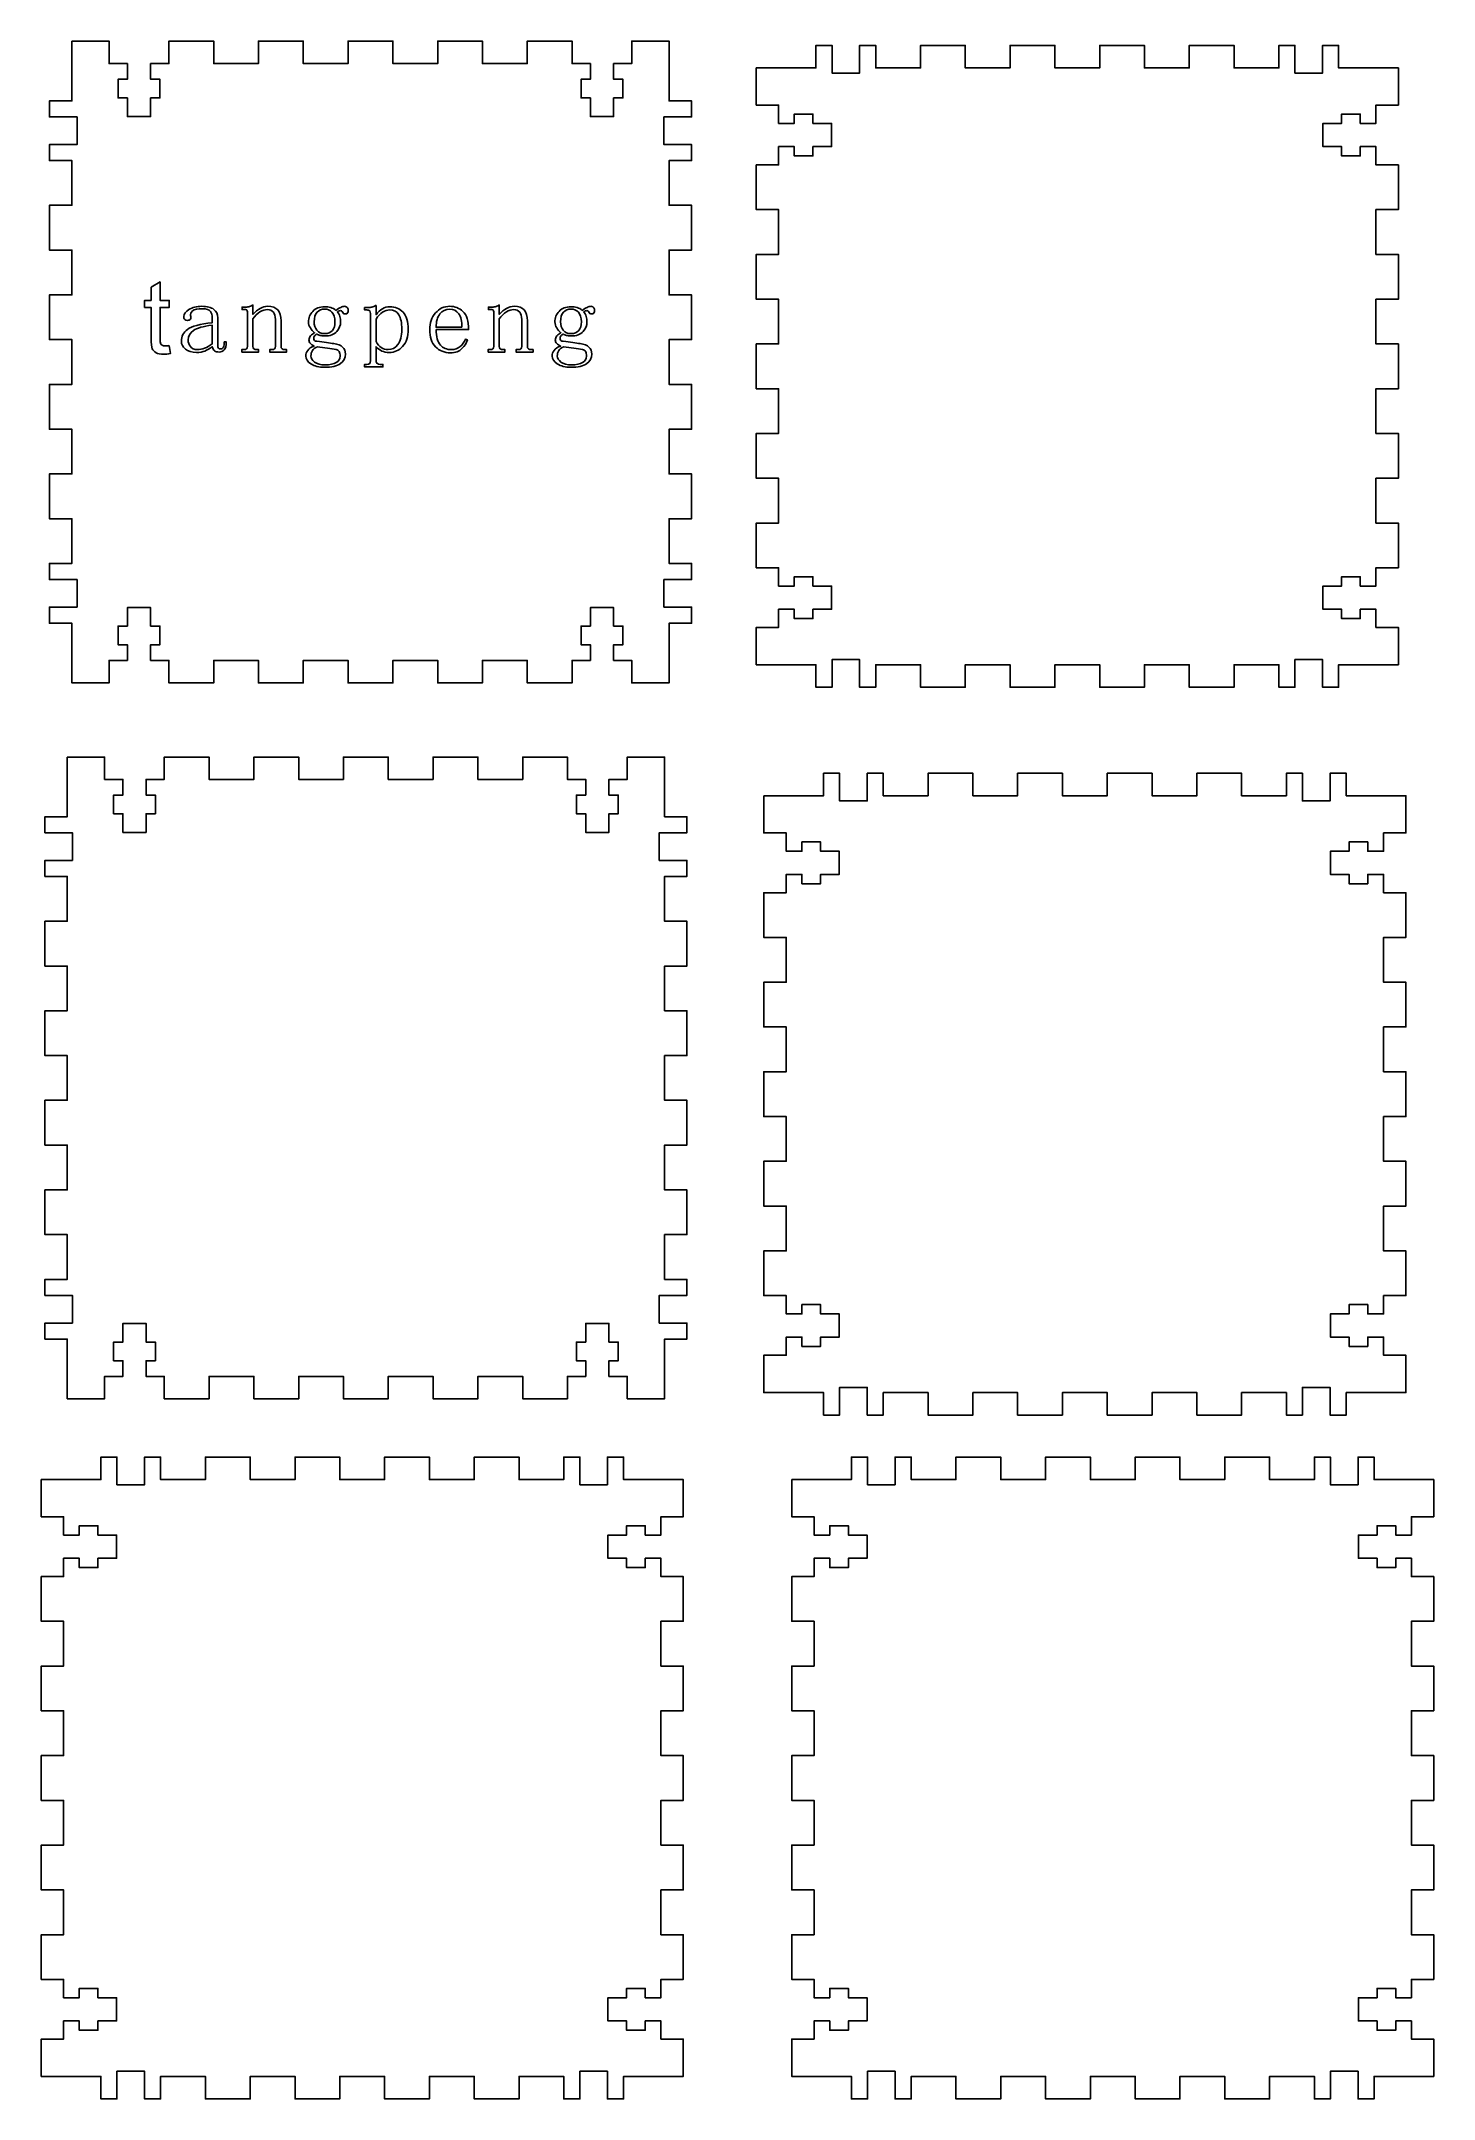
# Model space of a CAD drawing. Header units: centimetres. Extents: x -8.5 to 10.2, y -14 to 13.6.
import ezdxf

# ---------------------------------------------------------------- set-up
doc = ezdxf.new("R2010")
doc.units = ezdxf.units.CM
doc.header["$MEASUREMENT"] = 0
doc.layers.add('layer 1', color=7, linetype='Continuous')

msp = doc.modelspace()

# ---------------------------------------------------------------- linework, layer by layer
at = {"layer": 'layer 1', "color": 7, "lineweight": 25}
for points in [[(-8.0509, 13.5693), (-8.0509, 13.5693), (-7.5509, 13.5693), (-7.5509, 13.5693), (-7.5509, 13.5693), (-7.5509, 13.5693), (-7.5509, 13.2693), (-7.5509, 13.2693), (-7.5509, 13.2693), (-7.5509, 13.2693), (-7.3059, 13.2693), (-7.3059, 13.2693), (-7.3059, 13.2693), (-7.3059, 13.2693), (-7.3059, 13.0593), (-7.3059, 13.0593), (-7.3059, 13.0593), (-7.3059, 13.0593), (-7.4309, 13.0593), (-7.4309, 13.0593), (-7.4309, 13.0593), (-7.4309, 13.0593), (-7.4309, 12.8093), (-7.4309, 12.8093), (-7.4309, 12.8093), (-7.4309, 12.8093), (-7.3059, 12.8093), (-7.3059, 12.8093), (-7.3059, 12.8093), (-7.3059, 12.8093), (-7.3059, 12.5593), (-7.3059, 12.5593), (-7.3059, 12.5593), (-7.3059, 12.5593), (-6.9959, 12.5593), (-6.9959, 12.5593), (-6.9959, 12.5593), (-6.9959, 12.5593), (-6.9959, 12.8093), (-6.9959, 12.8093), (-6.9959, 12.8093), (-6.9959, 12.8093), (-6.8709, 12.8093), (-6.8709, 12.8093), (-6.8709, 12.8093), (-6.8709, 12.8093), (-6.8709, 13.0593), (-6.8709, 13.0593), (-6.8709, 13.0593), (-6.8709, 13.0593), (-6.9959, 13.0593), (-6.9959, 13.0593), (-6.9959, 13.0593), (-6.9959, 13.0593), (-6.9959, 13.2693), (-6.9959, 13.2693), (-6.9959, 13.2693), (-6.9959, 13.2693), (-6.7509, 13.2693), (-6.7509, 13.2693), (-6.7509, 13.2693), (-6.7509, 13.2693), (-6.7509, 13.5693), (-6.7509, 13.5693), (-6.7509, 13.5693), (-6.7509, 13.5693), (-6.1509, 13.5693), (-6.1509, 13.5693), (-6.1509, 13.5693), (-6.1509, 13.5693), (-6.1509, 13.2693), (-6.1509, 13.2693), (-6.1509, 13.2693), (-6.1509, 13.2693), (-5.5509, 13.2693), (-5.5509, 13.2693), (-5.5509, 13.2693), (-5.5509, 13.2693), (-5.5509, 13.5693), (-5.5509, 13.5693), (-5.5509, 13.5693), (-5.5509, 13.5693), (-4.9509, 13.5693), (-4.9509, 13.5693), (-4.9509, 13.5693), (-4.9509, 13.5693), (-4.9509, 13.2693), (-4.9509, 13.2693), (-4.9509, 13.2693), (-4.9509, 13.2693), (-4.3509, 13.2693), (-4.3509, 13.2693), (-4.3509, 13.2693), (-4.3509, 13.2693), (-4.3509, 13.5693), (-4.3509, 13.5693), (-4.3509, 13.5693), (-4.3509, 13.5693), (-3.7509, 13.5693), (-3.7509, 13.5693), (-3.7509, 13.5693), (-3.7509, 13.5693), (-3.7509, 13.2693), (-3.7509, 13.2693), (-3.7509, 13.2693), (-3.7509, 13.2693), (-3.1509, 13.2693), (-3.1509, 13.2693), (-3.1509, 13.2693), (-3.1509, 13.2693), (-3.1509, 13.5693), (-3.1509, 13.5693), (-3.1509, 13.5693), (-3.1509, 13.5693), (-2.5509, 13.5693), (-2.5509, 13.5693), (-2.5509, 13.5693), (-2.5509, 13.5693), (-2.5509, 13.2693), (-2.5509, 13.2693), (-2.5509, 13.2693), (-2.5509, 13.2693), (-1.9509, 13.2693), (-1.9509, 13.2693), (-1.9509, 13.2693), (-1.9509, 13.2693), (-1.9509, 13.5693), (-1.9509, 13.5693), (-1.9509, 13.5693), (-1.9509, 13.5693), (-1.3509, 13.5693), (-1.3509, 13.5693), (-1.3509, 13.5693), (-1.3509, 13.5693), (-1.3509, 13.2693), (-1.3509, 13.2693), (-1.3509, 13.2693), (-1.3509, 13.2693), (-1.1059, 13.2693), (-1.1059, 13.2693), (-1.1059, 13.2693), (-1.1059, 13.2693), (-1.1059, 13.0593), (-1.1059, 13.0593), (-1.1059, 13.0593), (-1.1059, 13.0593), (-1.2309, 13.0593), (-1.2309, 13.0593), (-1.2309, 13.0593), (-1.2309, 13.0593), (-1.2309, 12.8093), (-1.2309, 12.8093), (-1.2309, 12.8093), (-1.2309, 12.8093), (-1.1059, 12.8093), (-1.1059, 12.8093), (-1.1059, 12.8093), (-1.1059, 12.8093), (-1.1059, 12.5593), (-1.1059, 12.5593), (-1.1059, 12.5593), (-1.1059, 12.5593), (-0.7959, 12.5593), (-0.7959, 12.5593), (-0.7959, 12.5593), (-0.7959, 12.5593), (-0.7959, 12.8093), (-0.7959, 12.8093), (-0.7959, 12.8093), (-0.7959, 12.8093), (-0.6709, 12.8093), (-0.6709, 12.8093), (-0.6709, 12.8093), (-0.6709, 12.8093), (-0.6709, 13.0593), (-0.6709, 13.0593), (-0.6709, 13.0593), (-0.6709, 13.0593), (-0.7959, 13.0593), (-0.7959, 13.0593), (-0.7959, 13.0593), (-0.7959, 13.0593), (-0.7959, 13.2693), (-0.7959, 13.2693), (-0.7959, 13.2693), (-0.7959, 13.2693), (-0.5509, 13.2693), (-0.5509, 13.2693), (-0.5509, 13.2693), (-0.5509, 13.2693), (-0.5509, 13.5693), (-0.5509, 13.5693), (-0.5509, 13.5693), (-0.5509, 13.5693), (-0.0509, 13.5693), (-0.0509, 13.5693), (-0.0509, 13.5693), (-0.0509, 13.5693), (-0.0509, 12.7693), (-0.0509, 12.7693), (-0.0509, 12.7693), (-0.0509, 12.7693), (0.2491, 12.7693), (0.2491, 12.7693), (0.2491, 12.7693), (0.2491, 12.7693), (0.2491, 12.5543), (0.2491, 12.5543), (0.2491, 12.5543), (0.2491, 12.5543), (-0.1209, 12.5543), (-0.1209, 12.5543), (-0.1209, 12.5543), (-0.1209, 12.5543), (-0.1209, 12.1843), (-0.1209, 12.1843), (-0.1209, 12.1843), (-0.1209, 12.1843), (0.2491, 12.1843), (0.2491, 12.1843), (0.2491, 12.1843), (0.2491, 12.1843), (0.2491, 11.9693), (0.2491, 11.9693), (0.2491, 11.9693), (0.2491, 11.9693), (-0.0509, 11.9693), (-0.0509, 11.9693), (-0.0509, 11.9693), (-0.0509, 11.9693), (-0.0509, 11.3693), (-0.0509, 11.3693), (-0.0509, 11.3693), (-0.0509, 11.3693), (0.2491, 11.3693), (0.2491, 11.3693), (0.2491, 11.3693), (0.2491, 11.3693), (0.2491, 10.7693), (0.2491, 10.7693), (0.2491, 10.7693), (0.2491, 10.7693), (-0.0509, 10.7693), (-0.0509, 10.7693), (-0.0509, 10.7693), (-0.0509, 10.7693), (-0.0509, 10.1693), (-0.0509, 10.1693), (-0.0509, 10.1693), (-0.0509, 10.1693), (0.2491, 10.1693), (0.2491, 10.1693), (0.2491, 10.1693), (0.2491, 10.1693), (0.2491, 9.5693), (0.2491, 9.5693), (0.2491, 9.5693), (0.2491, 9.5693), (-0.0509, 9.5693), (-0.0509, 9.5693), (-0.0509, 9.5693), (-0.0509, 9.5693), (-0.0509, 8.9693), (-0.0509, 8.9693), (-0.0509, 8.9693), (-0.0509, 8.9693), (0.2491, 8.9693), (0.2491, 8.9693), (0.2491, 8.9693), (0.2491, 8.9693), (0.2491, 8.3693), (0.2491, 8.3693), (0.2491, 8.3693), (0.2491, 8.3693), (-0.0509, 8.3693), (-0.0509, 8.3693), (-0.0509, 8.3693), (-0.0509, 8.3693), (-0.0509, 7.7693), (-0.0509, 7.7693), (-0.0509, 7.7693), (-0.0509, 7.7693), (0.2491, 7.7693), (0.2491, 7.7693), (0.2491, 7.7693), (0.2491, 7.7693), (0.2491, 7.1693), (0.2491, 7.1693), (0.2491, 7.1693), (0.2491, 7.1693), (-0.0509, 7.1693), (-0.0509, 7.1693), (-0.0509, 7.1693), (-0.0509, 7.1693), (-0.0509, 6.5693), (-0.0509, 6.5693), (-0.0509, 6.5693), (-0.0509, 6.5693), (0.2491, 6.5693), (0.2491, 6.5693), (0.2491, 6.5693), (0.2491, 6.5693), (0.2491, 6.3543), (0.2491, 6.3543), (0.2491, 6.3543), (0.2491, 6.3543), (-0.1209, 6.3543), (-0.1209, 6.3543), (-0.1209, 6.3543), (-0.1209, 6.3543), (-0.1209, 5.9843), (-0.1209, 5.9843), (-0.1209, 5.9843), (-0.1209, 5.9843), (0.2491, 5.9843), (0.2491, 5.9843), (0.2491, 5.9843), (0.2491, 5.9843), (0.2491, 5.7693), (0.2491, 5.7693), (0.2491, 5.7693), (0.2491, 5.7693), (-0.0509, 5.7693), (-0.0509, 5.7693), (-0.0509, 5.7693), (-0.0509, 5.7693), (-0.0509, 4.9693), (-0.0509, 4.9693), (-0.0509, 4.9693), (-0.0509, 4.9693), (-0.5509, 4.9693), (-0.5509, 4.9693), (-0.5509, 4.9693), (-0.5509, 4.9693), (-0.5509, 5.2693), (-0.5509, 5.2693), (-0.5509, 5.2693), (-0.5509, 5.2693), (-0.7959, 5.2693), (-0.7959, 5.2693), (-0.7959, 5.2693), (-0.7959, 5.2693), (-0.7959, 5.4793), (-0.7959, 5.4793), (-0.7959, 5.4793), (-0.7959, 5.4793), (-0.6709, 5.4793), (-0.6709, 5.4793), (-0.6709, 5.4793), (-0.6709, 5.4793), (-0.6709, 5.7293), (-0.6709, 5.7293), (-0.6709, 5.7293), (-0.6709, 5.7293), (-0.7959, 5.7293), (-0.7959, 5.7293), (-0.7959, 5.7293), (-0.7959, 5.7293), (-0.7959, 5.9793), (-0.7959, 5.9793), (-0.7959, 5.9793), (-0.7959, 5.9793), (-1.1059, 5.9793), (-1.1059, 5.9793), (-1.1059, 5.9793), (-1.1059, 5.9793), (-1.1059, 5.7293), (-1.1059, 5.7293), (-1.1059, 5.7293), (-1.1059, 5.7293), (-1.2309, 5.7293), (-1.2309, 5.7293), (-1.2309, 5.7293), (-1.2309, 5.7293), (-1.2309, 5.4793), (-1.2309, 5.4793), (-1.2309, 5.4793), (-1.2309, 5.4793), (-1.1059, 5.4793), (-1.1059, 5.4793), (-1.1059, 5.4793), (-1.1059, 5.4793), (-1.1059, 5.2693), (-1.1059, 5.2693), (-1.1059, 5.2693), (-1.1059, 5.2693), (-1.3509, 5.2693), (-1.3509, 5.2693), (-1.3509, 5.2693), (-1.3509, 5.2693), (-1.3509, 4.9693), (-1.3509, 4.9693), (-1.3509, 4.9693), (-1.3509, 4.9693), (-1.9509, 4.9693), (-1.9509, 4.9693), (-1.9509, 4.9693), (-1.9509, 4.9693), (-1.9509, 5.2693), (-1.9509, 5.2693), (-1.9509, 5.2693), (-1.9509, 5.2693), (-2.5509, 5.2693), (-2.5509, 5.2693), (-2.5509, 5.2693), (-2.5509, 5.2693), (-2.5509, 4.9693), (-2.5509, 4.9693), (-2.5509, 4.9693), (-2.5509, 4.9693), (-3.1509, 4.9693), (-3.1509, 4.9693), (-3.1509, 4.9693), (-3.1509, 4.9693), (-3.1509, 5.2693), (-3.1509, 5.2693), (-3.1509, 5.2693), (-3.1509, 5.2693), (-3.7509, 5.2693), (-3.7509, 5.2693), (-3.7509, 5.2693), (-3.7509, 5.2693), (-3.7509, 4.9693), (-3.7509, 4.9693), (-3.7509, 4.9693), (-3.7509, 4.9693), (-4.3509, 4.9693), (-4.3509, 4.9693), (-4.3509, 4.9693), (-4.3509, 4.9693), (-4.3509, 5.2693), (-4.3509, 5.2693), (-4.3509, 5.2693), (-4.3509, 5.2693), (-4.9509, 5.2693), (-4.9509, 5.2693), (-4.9509, 5.2693), (-4.9509, 5.2693), (-4.9509, 4.9693), (-4.9509, 4.9693), (-4.9509, 4.9693), (-4.9509, 4.9693), (-5.5509, 4.9693), (-5.5509, 4.9693), (-5.5509, 4.9693), (-5.5509, 4.9693), (-5.5509, 5.2693), (-5.5509, 5.2693), (-5.5509, 5.2693), (-5.5509, 5.2693), (-6.1509, 5.2693), (-6.1509, 5.2693), (-6.1509, 5.2693), (-6.1509, 5.2693), (-6.1509, 4.9693), (-6.1509, 4.9693), (-6.1509, 4.9693), (-6.1509, 4.9693), (-6.7509, 4.9693), (-6.7509, 4.9693), (-6.7509, 4.9693), (-6.7509, 4.9693), (-6.7509, 5.2693), (-6.7509, 5.2693), (-6.7509, 5.2693), (-6.7509, 5.2693), (-6.9959, 5.2693), (-6.9959, 5.2693), (-6.9959, 5.2693), (-6.9959, 5.2693), (-6.9959, 5.4793), (-6.9959, 5.4793), (-6.9959, 5.4793), (-6.9959, 5.4793), (-6.8709, 5.4793), (-6.8709, 5.4793), (-6.8709, 5.4793), (-6.8709, 5.4793), (-6.8709, 5.7293), (-6.8709, 5.7293), (-6.8709, 5.7293), (-6.8709, 5.7293), (-6.9959, 5.7293), (-6.9959, 5.7293), (-6.9959, 5.7293), (-6.9959, 5.7293), (-6.9959, 5.9793), (-6.9959, 5.9793), (-6.9959, 5.9793), (-6.9959, 5.9793), (-7.3059, 5.9793), (-7.3059, 5.9793), (-7.3059, 5.9793), (-7.3059, 5.9793), (-7.3059, 5.7293), (-7.3059, 5.7293), (-7.3059, 5.7293), (-7.3059, 5.7293), (-7.4309, 5.7293), (-7.4309, 5.7293), (-7.4309, 5.7293), (-7.4309, 5.7293), (-7.4309, 5.4793), (-7.4309, 5.4793), (-7.4309, 5.4793), (-7.4309, 5.4793), (-7.3059, 5.4793), (-7.3059, 5.4793), (-7.3059, 5.4793), (-7.3059, 5.4793), (-7.3059, 5.2693), (-7.3059, 5.2693), (-7.3059, 5.2693), (-7.3059, 5.2693), (-7.5509, 5.2693), (-7.5509, 5.2693), (-7.5509, 5.2693), (-7.5509, 5.2693), (-7.5509, 4.9693), (-7.5509, 4.9693), (-7.5509, 4.9693), (-7.5509, 4.9693), (-8.0509, 4.9693), (-8.0509, 4.9693), (-8.0509, 4.9693), (-8.0509, 4.9693), (-8.0509, 5.7693), (-8.0509, 5.7693), (-8.0509, 5.7693), (-8.0509, 5.7693), (-8.3509, 5.7693), (-8.3509, 5.7693), (-8.3509, 5.7693), (-8.3509, 5.7693), (-8.3509, 5.9843), (-8.3509, 5.9843), (-8.3509, 5.9843), (-8.3509, 5.9843), (-7.9809, 5.9843), (-7.9809, 5.9843), (-7.9809, 5.9843), (-7.9809, 5.9843), (-7.9809, 6.3543), (-7.9809, 6.3543), (-7.9809, 6.3543), (-7.9809, 6.3543), (-8.3509, 6.3543), (-8.3509, 6.3543), (-8.3509, 6.3543), (-8.3509, 6.3543), (-8.3509, 6.5693), (-8.3509, 6.5693), (-8.3509, 6.5693), (-8.3509, 6.5693), (-8.0509, 6.5693), (-8.0509, 6.5693), (-8.0509, 6.5693), (-8.0509, 6.5693), (-8.0509, 7.1693), (-8.0509, 7.1693), (-8.0509, 7.1693), (-8.0509, 7.1693), (-8.3509, 7.1693), (-8.3509, 7.1693), (-8.3509, 7.1693), (-8.3509, 7.1693), (-8.3509, 7.7693), (-8.3509, 7.7693), (-8.3509, 7.7693), (-8.3509, 7.7693), (-8.0509, 7.7693), (-8.0509, 7.7693), (-8.0509, 7.7693), (-8.0509, 7.7693), (-8.0509, 8.3693), (-8.0509, 8.3693), (-8.0509, 8.3693), (-8.0509, 8.3693), (-8.3509, 8.3693), (-8.3509, 8.3693), (-8.3509, 8.3693), (-8.3509, 8.3693), (-8.3509, 8.9693), (-8.3509, 8.9693), (-8.3509, 8.9693), (-8.3509, 8.9693), (-8.0509, 8.9693), (-8.0509, 8.9693), (-8.0509, 8.9693), (-8.0509, 8.9693), (-8.0509, 9.5693), (-8.0509, 9.5693), (-8.0509, 9.5693), (-8.0509, 9.5693), (-8.3509, 9.5693), (-8.3509, 9.5693), (-8.3509, 9.5693), (-8.3509, 9.5693), (-8.3509, 10.1693), (-8.3509, 10.1693), (-8.3509, 10.1693), (-8.3509, 10.1693), (-8.0509, 10.1693), (-8.0509, 10.1693), (-8.0509, 10.1693), (-8.0509, 10.1693), (-8.0509, 10.7693), (-8.0509, 10.7693), (-8.0509, 10.7693), (-8.0509, 10.7693), (-8.3509, 10.7693), (-8.3509, 10.7693), (-8.3509, 10.7693), (-8.3509, 10.7693), (-8.3509, 11.3693), (-8.3509, 11.3693), (-8.3509, 11.3693), (-8.3509, 11.3693), (-8.0509, 11.3693), (-8.0509, 11.3693), (-8.0509, 11.3693), (-8.0509, 11.3693), (-8.0509, 11.9693), (-8.0509, 11.9693), (-8.0509, 11.9693), (-8.0509, 11.9693), (-8.3509, 11.9693), (-8.3509, 11.9693), (-8.3509, 11.9693), (-8.3509, 11.9693), (-8.3509, 12.1843), (-8.3509, 12.1843), (-8.3509, 12.1843), (-8.3509, 12.1843), (-7.9809, 12.1843), (-7.9809, 12.1843), (-7.9809, 12.1843), (-7.9809, 12.1843), (-7.9809, 12.5543), (-7.9809, 12.5543), (-7.9809, 12.5543), (-7.9809, 12.5543), (-8.3509, 12.5543), (-8.3509, 12.5543), (-8.3509, 12.5543), (-8.3509, 12.5543), (-8.3509, 12.7693), (-8.3509, 12.7693), (-8.3509, 12.7693), (-8.3509, 12.7693), (-8.0509, 12.7693), (-8.0509, 12.7693), (-8.0509, 12.7693), (-8.0509, 12.7693), (-8.0509, 13.5693), (-8.0509, 13.5693)], [(1.116, 13.2115), (1.116, 13.2115), (1.916, 13.2115), (1.916, 13.2115), (1.916, 13.2115), (1.916, 13.2115), (1.916, 13.5115), (1.916, 13.5115), (1.916, 13.5115), (1.916, 13.5115), (2.131, 13.5115), (2.131, 13.5115), (2.131, 13.5115), (2.131, 13.5115), (2.131, 13.1415), (2.131, 13.1415), (2.131, 13.1415), (2.131, 13.1415), (2.501, 13.1415), (2.501, 13.1415), (2.501, 13.1415), (2.501, 13.1415), (2.501, 13.5115), (2.501, 13.5115), (2.501, 13.5115), (2.501, 13.5115), (2.716, 13.5115), (2.716, 13.5115), (2.716, 13.5115), (2.716, 13.5115), (2.716, 13.2115), (2.716, 13.2115), (2.716, 13.2115), (2.716, 13.2115), (3.316, 13.2115), (3.316, 13.2115), (3.316, 13.2115), (3.316, 13.2115), (3.316, 13.5115), (3.316, 13.5115), (3.316, 13.5115), (3.316, 13.5115), (3.916, 13.5115), (3.916, 13.5115), (3.916, 13.5115), (3.916, 13.5115), (3.916, 13.2115), (3.916, 13.2115), (3.916, 13.2115), (3.916, 13.2115), (4.516, 13.2115), (4.516, 13.2115), (4.516, 13.2115), (4.516, 13.2115), (4.516, 13.5115), (4.516, 13.5115), (4.516, 13.5115), (4.516, 13.5115), (5.116, 13.5115), (5.116, 13.5115), (5.116, 13.5115), (5.116, 13.5115), (5.116, 13.2115), (5.116, 13.2115), (5.116, 13.2115), (5.116, 13.2115), (5.716, 13.2115), (5.716, 13.2115), (5.716, 13.2115), (5.716, 13.2115), (5.716, 13.5115), (5.716, 13.5115), (5.716, 13.5115), (5.716, 13.5115), (6.316, 13.5115), (6.316, 13.5115), (6.316, 13.5115), (6.316, 13.5115), (6.316, 13.2115), (6.316, 13.2115), (6.316, 13.2115), (6.316, 13.2115), (6.916, 13.2115), (6.916, 13.2115), (6.916, 13.2115), (6.916, 13.2115), (6.916, 13.5115), (6.916, 13.5115), (6.916, 13.5115), (6.916, 13.5115), (7.516, 13.5115), (7.516, 13.5115), (7.516, 13.5115), (7.516, 13.5115), (7.516, 13.2115), (7.516, 13.2115), (7.516, 13.2115), (7.516, 13.2115), (8.116, 13.2115), (8.116, 13.2115), (8.116, 13.2115), (8.116, 13.2115), (8.116, 13.5115), (8.116, 13.5115), (8.116, 13.5115), (8.116, 13.5115), (8.331, 13.5115), (8.331, 13.5115), (8.331, 13.5115), (8.331, 13.5115), (8.331, 13.1415), (8.331, 13.1415), (8.331, 13.1415), (8.331, 13.1415), (8.701, 13.1415), (8.701, 13.1415), (8.701, 13.1415), (8.701, 13.1415), (8.701, 13.5115), (8.701, 13.5115), (8.701, 13.5115), (8.701, 13.5115), (8.916, 13.5115), (8.916, 13.5115), (8.916, 13.5115), (8.916, 13.5115), (8.916, 13.2115), (8.916, 13.2115), (8.916, 13.2115), (8.916, 13.2115), (9.716, 13.2115), (9.716, 13.2115), (9.716, 13.2115), (9.716, 13.2115), (9.716, 12.7115), (9.716, 12.7115), (9.716, 12.7115), (9.716, 12.7115), (9.416, 12.7115), (9.416, 12.7115), (9.416, 12.7115), (9.416, 12.7115), (9.416, 12.4665), (9.416, 12.4665), (9.416, 12.4665), (9.416, 12.4665), (9.206, 12.4665), (9.206, 12.4665), (9.206, 12.4665), (9.206, 12.4665), (9.206, 12.5915), (9.206, 12.5915), (9.206, 12.5915), (9.206, 12.5915), (8.956, 12.5915), (8.956, 12.5915), (8.956, 12.5915), (8.956, 12.5915), (8.956, 12.4665), (8.956, 12.4665), (8.956, 12.4665), (8.956, 12.4665), (8.706, 12.4665), (8.706, 12.4665), (8.706, 12.4665), (8.706, 12.4665), (8.706, 12.1565), (8.706, 12.1565), (8.706, 12.1565), (8.706, 12.1565), (8.956, 12.1565), (8.956, 12.1565), (8.956, 12.1565), (8.956, 12.1565), (8.956, 12.0315), (8.956, 12.0315), (8.956, 12.0315), (8.956, 12.0315), (9.206, 12.0315), (9.206, 12.0315), (9.206, 12.0315), (9.206, 12.0315), (9.206, 12.1565), (9.206, 12.1565), (9.206, 12.1565), (9.206, 12.1565), (9.416, 12.1565), (9.416, 12.1565), (9.416, 12.1565), (9.416, 12.1565), (9.416, 11.9115), (9.416, 11.9115), (9.416, 11.9115), (9.416, 11.9115), (9.716, 11.9115), (9.716, 11.9115), (9.716, 11.9115), (9.716, 11.9115), (9.716, 11.3115), (9.716, 11.3115), (9.716, 11.3115), (9.716, 11.3115), (9.416, 11.3115), (9.416, 11.3115), (9.416, 11.3115), (9.416, 11.3115), (9.416, 10.7115), (9.416, 10.7115), (9.416, 10.7115), (9.416, 10.7115), (9.716, 10.7115), (9.716, 10.7115), (9.716, 10.7115), (9.716, 10.7115), (9.716, 10.1115), (9.716, 10.1115), (9.716, 10.1115), (9.716, 10.1115), (9.416, 10.1115), (9.416, 10.1115), (9.416, 10.1115), (9.416, 10.1115), (9.416, 9.5115), (9.416, 9.5115), (9.416, 9.5115), (9.416, 9.5115), (9.716, 9.5115), (9.716, 9.5115), (9.716, 9.5115), (9.716, 9.5115), (9.716, 8.9115), (9.716, 8.9115), (9.716, 8.9115), (9.716, 8.9115), (9.416, 8.9115), (9.416, 8.9115), (9.416, 8.9115), (9.416, 8.9115), (9.416, 8.3115), (9.416, 8.3115), (9.416, 8.3115), (9.416, 8.3115), (9.716, 8.3115), (9.716, 8.3115), (9.716, 8.3115), (9.716, 8.3115), (9.716, 7.7115), (9.716, 7.7115), (9.716, 7.7115), (9.716, 7.7115), (9.416, 7.7115), (9.416, 7.7115), (9.416, 7.7115), (9.416, 7.7115), (9.416, 7.1115), (9.416, 7.1115), (9.416, 7.1115), (9.416, 7.1115), (9.716, 7.1115), (9.716, 7.1115), (9.716, 7.1115), (9.716, 7.1115), (9.716, 6.5115), (9.716, 6.5115), (9.716, 6.5115), (9.716, 6.5115), (9.416, 6.5115), (9.416, 6.5115), (9.416, 6.5115), (9.416, 6.5115), (9.416, 6.2665), (9.416, 6.2665), (9.416, 6.2665), (9.416, 6.2665), (9.206, 6.2665), (9.206, 6.2665), (9.206, 6.2665), (9.206, 6.2665), (9.206, 6.3915), (9.206, 6.3915), (9.206, 6.3915), (9.206, 6.3915), (8.956, 6.3915), (8.956, 6.3915), (8.956, 6.3915), (8.956, 6.3915), (8.956, 6.2665), (8.956, 6.2665), (8.956, 6.2665), (8.956, 6.2665), (8.706, 6.2665), (8.706, 6.2665), (8.706, 6.2665), (8.706, 6.2665), (8.706, 5.9565), (8.706, 5.9565), (8.706, 5.9565), (8.706, 5.9565), (8.956, 5.9565), (8.956, 5.9565), (8.956, 5.9565), (8.956, 5.9565), (8.956, 5.8315), (8.956, 5.8315), (8.956, 5.8315), (8.956, 5.8315), (9.206, 5.8315), (9.206, 5.8315), (9.206, 5.8315), (9.206, 5.8315), (9.206, 5.9565), (9.206, 5.9565), (9.206, 5.9565), (9.206, 5.9565), (9.416, 5.9565), (9.416, 5.9565), (9.416, 5.9565), (9.416, 5.9565), (9.416, 5.7115), (9.416, 5.7115), (9.416, 5.7115), (9.416, 5.7115), (9.716, 5.7115), (9.716, 5.7115), (9.716, 5.7115), (9.716, 5.7115), (9.716, 5.2115), (9.716, 5.2115), (9.716, 5.2115), (9.716, 5.2115), (8.916, 5.2115), (8.916, 5.2115), (8.916, 5.2115), (8.916, 5.2115), (8.916, 4.9115), (8.916, 4.9115), (8.916, 4.9115), (8.916, 4.9115), (8.701, 4.9115), (8.701, 4.9115), (8.701, 4.9115), (8.701, 4.9115), (8.701, 5.2815), (8.701, 5.2815), (8.701, 5.2815), (8.701, 5.2815), (8.331, 5.2815), (8.331, 5.2815), (8.331, 5.2815), (8.331, 5.2815), (8.331, 4.9115), (8.331, 4.9115), (8.331, 4.9115), (8.331, 4.9115), (8.116, 4.9115), (8.116, 4.9115), (8.116, 4.9115), (8.116, 4.9115), (8.116, 5.2115), (8.116, 5.2115), (8.116, 5.2115), (8.116, 5.2115), (7.516, 5.2115), (7.516, 5.2115), (7.516, 5.2115), (7.516, 5.2115), (7.516, 4.9115), (7.516, 4.9115), (7.516, 4.9115), (7.516, 4.9115), (6.916, 4.9115), (6.916, 4.9115), (6.916, 4.9115), (6.916, 4.9115), (6.916, 5.2115), (6.916, 5.2115), (6.916, 5.2115), (6.916, 5.2115), (6.316, 5.2115), (6.316, 5.2115), (6.316, 5.2115), (6.316, 5.2115), (6.316, 4.9115), (6.316, 4.9115), (6.316, 4.9115), (6.316, 4.9115), (5.716, 4.9115), (5.716, 4.9115), (5.716, 4.9115), (5.716, 4.9115), (5.716, 5.2115), (5.716, 5.2115), (5.716, 5.2115), (5.716, 5.2115), (5.116, 5.2115), (5.116, 5.2115), (5.116, 5.2115), (5.116, 5.2115), (5.116, 4.9115), (5.116, 4.9115), (5.116, 4.9115), (5.116, 4.9115), (4.516, 4.9115), (4.516, 4.9115), (4.516, 4.9115), (4.516, 4.9115), (4.516, 5.2115), (4.516, 5.2115), (4.516, 5.2115), (4.516, 5.2115), (3.916, 5.2115), (3.916, 5.2115), (3.916, 5.2115), (3.916, 5.2115), (3.916, 4.9115), (3.916, 4.9115), (3.916, 4.9115), (3.916, 4.9115), (3.316, 4.9115), (3.316, 4.9115), (3.316, 4.9115), (3.316, 4.9115), (3.316, 5.2115), (3.316, 5.2115), (3.316, 5.2115), (3.316, 5.2115), (2.716, 5.2115), (2.716, 5.2115), (2.716, 5.2115), (2.716, 5.2115), (2.716, 4.9115), (2.716, 4.9115), (2.716, 4.9115), (2.716, 4.9115), (2.501, 4.9115), (2.501, 4.9115), (2.501, 4.9115), (2.501, 4.9115), (2.501, 5.2815), (2.501, 5.2815), (2.501, 5.2815), (2.501, 5.2815), (2.131, 5.2815), (2.131, 5.2815), (2.131, 5.2815), (2.131, 5.2815), (2.131, 4.9115), (2.131, 4.9115), (2.131, 4.9115), (2.131, 4.9115), (1.916, 4.9115), (1.916, 4.9115), (1.916, 4.9115), (1.916, 4.9115), (1.916, 5.2115), (1.916, 5.2115), (1.916, 5.2115), (1.916, 5.2115), (1.116, 5.2115), (1.116, 5.2115), (1.116, 5.2115), (1.116, 5.2115), (1.116, 5.7115), (1.116, 5.7115), (1.116, 5.7115), (1.116, 5.7115), (1.416, 5.7115), (1.416, 5.7115), (1.416, 5.7115), (1.416, 5.7115), (1.416, 5.9565), (1.416, 5.9565), (1.416, 5.9565), (1.416, 5.9565), (1.626, 5.9565), (1.626, 5.9565), (1.626, 5.9565), (1.626, 5.9565), (1.626, 5.8315), (1.626, 5.8315), (1.626, 5.8315), (1.626, 5.8315), (1.876, 5.8315), (1.876, 5.8315), (1.876, 5.8315), (1.876, 5.8315), (1.876, 5.9565), (1.876, 5.9565), (1.876, 5.9565), (1.876, 5.9565), (2.126, 5.9565), (2.126, 5.9565), (2.126, 5.9565), (2.126, 5.9565), (2.126, 6.2665), (2.126, 6.2665), (2.126, 6.2665), (2.126, 6.2665), (1.876, 6.2665), (1.876, 6.2665), (1.876, 6.2665), (1.876, 6.2665), (1.876, 6.3915), (1.876, 6.3915), (1.876, 6.3915), (1.876, 6.3915), (1.626, 6.3915), (1.626, 6.3915), (1.626, 6.3915), (1.626, 6.3915), (1.626, 6.2665), (1.626, 6.2665), (1.626, 6.2665), (1.626, 6.2665), (1.416, 6.2665), (1.416, 6.2665), (1.416, 6.2665), (1.416, 6.2665), (1.416, 6.5115), (1.416, 6.5115), (1.416, 6.5115), (1.416, 6.5115), (1.116, 6.5115), (1.116, 6.5115), (1.116, 6.5115), (1.116, 6.5115), (1.116, 7.1115), (1.116, 7.1115), (1.116, 7.1115), (1.116, 7.1115), (1.416, 7.1115), (1.416, 7.1115), (1.416, 7.1115), (1.416, 7.1115), (1.416, 7.7115), (1.416, 7.7115), (1.416, 7.7115), (1.416, 7.7115), (1.116, 7.7115), (1.116, 7.7115), (1.116, 7.7115), (1.116, 7.7115), (1.116, 8.3115), (1.116, 8.3115), (1.116, 8.3115), (1.116, 8.3115), (1.416, 8.3115), (1.416, 8.3115), (1.416, 8.3115), (1.416, 8.3115), (1.416, 8.9115), (1.416, 8.9115), (1.416, 8.9115), (1.416, 8.9115), (1.116, 8.9115), (1.116, 8.9115), (1.116, 8.9115), (1.116, 8.9115), (1.116, 9.5115), (1.116, 9.5115), (1.116, 9.5115), (1.116, 9.5115), (1.416, 9.5115), (1.416, 9.5115), (1.416, 9.5115), (1.416, 9.5115), (1.416, 10.1115), (1.416, 10.1115), (1.416, 10.1115), (1.416, 10.1115), (1.116, 10.1115), (1.116, 10.1115), (1.116, 10.1115), (1.116, 10.1115), (1.116, 10.7115), (1.116, 10.7115), (1.116, 10.7115), (1.116, 10.7115), (1.416, 10.7115), (1.416, 10.7115), (1.416, 10.7115), (1.416, 10.7115), (1.416, 11.3115), (1.416, 11.3115), (1.416, 11.3115), (1.416, 11.3115), (1.116, 11.3115), (1.116, 11.3115), (1.116, 11.3115), (1.116, 11.3115), (1.116, 11.9115), (1.116, 11.9115), (1.116, 11.9115), (1.116, 11.9115), (1.416, 11.9115), (1.416, 11.9115), (1.416, 11.9115), (1.416, 11.9115), (1.416, 12.1565), (1.416, 12.1565), (1.416, 12.1565), (1.416, 12.1565), (1.626, 12.1565), (1.626, 12.1565), (1.626, 12.1565), (1.626, 12.1565), (1.626, 12.0315), (1.626, 12.0315), (1.626, 12.0315), (1.626, 12.0315), (1.876, 12.0315), (1.876, 12.0315), (1.876, 12.0315), (1.876, 12.0315), (1.876, 12.1565), (1.876, 12.1565), (1.876, 12.1565), (1.876, 12.1565), (2.126, 12.1565), (2.126, 12.1565), (2.126, 12.1565), (2.126, 12.1565), (2.126, 12.4665), (2.126, 12.4665), (2.126, 12.4665), (2.126, 12.4665), (1.876, 12.4665), (1.876, 12.4665), (1.876, 12.4665), (1.876, 12.4665), (1.876, 12.5915), (1.876, 12.5915), (1.876, 12.5915), (1.876, 12.5915), (1.626, 12.5915), (1.626, 12.5915), (1.626, 12.5915), (1.626, 12.5915), (1.626, 12.4665), (1.626, 12.4665), (1.626, 12.4665), (1.626, 12.4665), (1.416, 12.4665), (1.416, 12.4665), (1.416, 12.4665), (1.416, 12.4665), (1.416, 12.7115), (1.416, 12.7115), (1.416, 12.7115), (1.416, 12.7115), (1.116, 12.7115), (1.116, 12.7115), (1.116, 12.7115), (1.116, 12.7115), (1.116, 13.2115), (1.116, 13.2115)], [(-8.1124, 3.97471), (-8.1124, 3.97471), (-7.6124, 3.97471), (-7.6124, 3.97471), (-7.6124, 3.97471), (-7.6124, 3.97471), (-7.6124, 3.67471), (-7.6124, 3.67471), (-7.6124, 3.67471), (-7.6124, 3.67471), (-7.3674, 3.67471), (-7.3674, 3.67471), (-7.3674, 3.67471), (-7.3674, 3.67471), (-7.3674, 3.46471), (-7.3674, 3.46471), (-7.3674, 3.46471), (-7.3674, 3.46471), (-7.4924, 3.46471), (-7.4924, 3.46471), (-7.4924, 3.46471), (-7.4924, 3.46471), (-7.4924, 3.21471), (-7.4924, 3.21471), (-7.4924, 3.21471), (-7.4924, 3.21471), (-7.3674, 3.21471), (-7.3674, 3.21471), (-7.3674, 3.21471), (-7.3674, 3.21471), (-7.3674, 2.96471), (-7.3674, 2.96471), (-7.3674, 2.96471), (-7.3674, 2.96471), (-7.0574, 2.96471), (-7.0574, 2.96471), (-7.0574, 2.96471), (-7.0574, 2.96471), (-7.0574, 3.21471), (-7.0574, 3.21471), (-7.0574, 3.21471), (-7.0574, 3.21471), (-6.9324, 3.21471), (-6.9324, 3.21471), (-6.9324, 3.21471), (-6.9324, 3.21471), (-6.9324, 3.46471), (-6.9324, 3.46471), (-6.9324, 3.46471), (-6.9324, 3.46471), (-7.0574, 3.46471), (-7.0574, 3.46471), (-7.0574, 3.46471), (-7.0574, 3.46471), (-7.0574, 3.67471), (-7.0574, 3.67471), (-7.0574, 3.67471), (-7.0574, 3.67471), (-6.8124, 3.67471), (-6.8124, 3.67471), (-6.8124, 3.67471), (-6.8124, 3.67471), (-6.8124, 3.97471), (-6.8124, 3.97471), (-6.8124, 3.97471), (-6.8124, 3.97471), (-6.2124, 3.97471), (-6.2124, 3.97471), (-6.2124, 3.97471), (-6.2124, 3.97471), (-6.2124, 3.67471), (-6.2124, 3.67471), (-6.2124, 3.67471), (-6.2124, 3.67471), (-5.6124, 3.67471), (-5.6124, 3.67471), (-5.6124, 3.67471), (-5.6124, 3.67471), (-5.6124, 3.97471), (-5.6124, 3.97471), (-5.6124, 3.97471), (-5.6124, 3.97471), (-5.0124, 3.97471), (-5.0124, 3.97471), (-5.0124, 3.97471), (-5.0124, 3.97471), (-5.0124, 3.67471), (-5.0124, 3.67471), (-5.0124, 3.67471), (-5.0124, 3.67471), (-4.4124, 3.67471), (-4.4124, 3.67471), (-4.4124, 3.67471), (-4.4124, 3.67471), (-4.4124, 3.97471), (-4.4124, 3.97471), (-4.4124, 3.97471), (-4.4124, 3.97471), (-3.8124, 3.97471), (-3.8124, 3.97471), (-3.8124, 3.97471), (-3.8124, 3.97471), (-3.8124, 3.67471), (-3.8124, 3.67471), (-3.8124, 3.67471), (-3.8124, 3.67471), (-3.2124, 3.67471), (-3.2124, 3.67471), (-3.2124, 3.67471), (-3.2124, 3.67471), (-3.2124, 3.97471), (-3.2124, 3.97471), (-3.2124, 3.97471), (-3.2124, 3.97471), (-2.6124, 3.97471), (-2.6124, 3.97471), (-2.6124, 3.97471), (-2.6124, 3.97471), (-2.6124, 3.67471), (-2.6124, 3.67471), (-2.6124, 3.67471), (-2.6124, 3.67471), (-2.0124, 3.67471), (-2.0124, 3.67471), (-2.0124, 3.67471), (-2.0124, 3.67471), (-2.0124, 3.97471), (-2.0124, 3.97471), (-2.0124, 3.97471), (-2.0124, 3.97471), (-1.4124, 3.97471), (-1.4124, 3.97471), (-1.4124, 3.97471), (-1.4124, 3.97471), (-1.4124, 3.67471), (-1.4124, 3.67471), (-1.4124, 3.67471), (-1.4124, 3.67471), (-1.1674, 3.67471), (-1.1674, 3.67471), (-1.1674, 3.67471), (-1.1674, 3.67471), (-1.1674, 3.46471), (-1.1674, 3.46471), (-1.1674, 3.46471), (-1.1674, 3.46471), (-1.2924, 3.46471), (-1.2924, 3.46471), (-1.2924, 3.46471), (-1.2924, 3.46471), (-1.2924, 3.21471), (-1.2924, 3.21471), (-1.2924, 3.21471), (-1.2924, 3.21471), (-1.1674, 3.21471), (-1.1674, 3.21471), (-1.1674, 3.21471), (-1.1674, 3.21471), (-1.1674, 2.96471), (-1.1674, 2.96471), (-1.1674, 2.96471), (-1.1674, 2.96471), (-0.8574, 2.96471), (-0.8574, 2.96471), (-0.8574, 2.96471), (-0.8574, 2.96471), (-0.8574, 3.21471), (-0.8574, 3.21471), (-0.8574, 3.21471), (-0.8574, 3.21471), (-0.7324, 3.21471), (-0.7324, 3.21471), (-0.7324, 3.21471), (-0.7324, 3.21471), (-0.7324, 3.46471), (-0.7324, 3.46471), (-0.7324, 3.46471), (-0.7324, 3.46471), (-0.8574, 3.46471), (-0.8574, 3.46471), (-0.8574, 3.46471), (-0.8574, 3.46471), (-0.8574, 3.67471), (-0.8574, 3.67471), (-0.8574, 3.67471), (-0.8574, 3.67471), (-0.6124, 3.67471), (-0.6124, 3.67471), (-0.6124, 3.67471), (-0.6124, 3.67471), (-0.6124, 3.97471), (-0.6124, 3.97471), (-0.6124, 3.97471), (-0.6124, 3.97471), (-0.1124, 3.97471), (-0.1124, 3.97471), (-0.1124, 3.97471), (-0.1124, 3.97471), (-0.1124, 3.17471), (-0.1124, 3.17471), (-0.1124, 3.17471), (-0.1124, 3.17471), (0.1876, 3.17471), (0.1876, 3.17471), (0.1876, 3.17471), (0.1876, 3.17471), (0.1876, 2.95971), (0.1876, 2.95971), (0.1876, 2.95971), (0.1876, 2.95971), (-0.1824, 2.95971), (-0.1824, 2.95971), (-0.1824, 2.95971), (-0.1824, 2.95971), (-0.1824, 2.58971), (-0.1824, 2.58971), (-0.1824, 2.58971), (-0.1824, 2.58971), (0.1876, 2.58971), (0.1876, 2.58971), (0.1876, 2.58971), (0.1876, 2.58971), (0.1876, 2.37471), (0.1876, 2.37471), (0.1876, 2.37471), (0.1876, 2.37471), (-0.1124, 2.37471), (-0.1124, 2.37471), (-0.1124, 2.37471), (-0.1124, 2.37471), (-0.1124, 1.77471), (-0.1124, 1.77471), (-0.1124, 1.77471), (-0.1124, 1.77471), (0.1876, 1.77471), (0.1876, 1.77471), (0.1876, 1.77471), (0.1876, 1.77471), (0.1876, 1.17471), (0.1876, 1.17471), (0.1876, 1.17471), (0.1876, 1.17471), (-0.1124, 1.17471), (-0.1124, 1.17471), (-0.1124, 1.17471), (-0.1124, 1.17471), (-0.1124, 0.57471), (-0.1124, 0.57471), (-0.1124, 0.57471), (-0.1124, 0.57471), (0.1876, 0.57471), (0.1876, 0.57471), (0.1876, 0.57471), (0.1876, 0.57471), (0.1876, -0.02529), (0.1876, -0.02529), (0.1876, -0.02529), (0.1876, -0.02529), (-0.1124, -0.02529), (-0.1124, -0.02529), (-0.1124, -0.02529), (-0.1124, -0.02529), (-0.1124, -0.62529), (-0.1124, -0.62529), (-0.1124, -0.62529), (-0.1124, -0.62529), (0.1876, -0.62529), (0.1876, -0.62529), (0.1876, -0.62529), (0.1876, -0.62529), (0.1876, -1.22529), (0.1876, -1.22529), (0.1876, -1.22529), (0.1876, -1.22529), (-0.1124, -1.22529), (-0.1124, -1.22529), (-0.1124, -1.22529), (-0.1124, -1.22529), (-0.1124, -1.82529), (-0.1124, -1.82529), (-0.1124, -1.82529), (-0.1124, -1.82529), (0.1876, -1.82529), (0.1876, -1.82529), (0.1876, -1.82529), (0.1876, -1.82529), (0.1876, -2.42529), (0.1876, -2.42529), (0.1876, -2.42529), (0.1876, -2.42529), (-0.1124, -2.42529), (-0.1124, -2.42529), (-0.1124, -2.42529), (-0.1124, -2.42529), (-0.1124, -3.02529), (-0.1124, -3.02529), (-0.1124, -3.02529), (-0.1124, -3.02529), (0.1876, -3.02529), (0.1876, -3.02529), (0.1876, -3.02529), (0.1876, -3.02529), (0.1876, -3.24029), (0.1876, -3.24029), (0.1876, -3.24029), (0.1876, -3.24029), (-0.1824, -3.24029), (-0.1824, -3.24029), (-0.1824, -3.24029), (-0.1824, -3.24029), (-0.1824, -3.61029), (-0.1824, -3.61029), (-0.1824, -3.61029), (-0.1824, -3.61029), (0.1876, -3.61029), (0.1876, -3.61029), (0.1876, -3.61029), (0.1876, -3.61029), (0.1876, -3.82529), (0.1876, -3.82529), (0.1876, -3.82529), (0.1876, -3.82529), (-0.1124, -3.82529), (-0.1124, -3.82529), (-0.1124, -3.82529), (-0.1124, -3.82529), (-0.1124, -4.62529), (-0.1124, -4.62529), (-0.1124, -4.62529), (-0.1124, -4.62529), (-0.6124, -4.62529), (-0.6124, -4.62529), (-0.6124, -4.62529), (-0.6124, -4.62529), (-0.6124, -4.32529), (-0.6124, -4.32529), (-0.6124, -4.32529), (-0.6124, -4.32529), (-0.8574, -4.32529), (-0.8574, -4.32529), (-0.8574, -4.32529), (-0.8574, -4.32529), (-0.8574, -4.11529), (-0.8574, -4.11529), (-0.8574, -4.11529), (-0.8574, -4.11529), (-0.7324, -4.11529), (-0.7324, -4.11529), (-0.7324, -4.11529), (-0.7324, -4.11529), (-0.7324, -3.86529), (-0.7324, -3.86529), (-0.7324, -3.86529), (-0.7324, -3.86529), (-0.8574, -3.86529), (-0.8574, -3.86529), (-0.8574, -3.86529), (-0.8574, -3.86529), (-0.8574, -3.61529), (-0.8574, -3.61529), (-0.8574, -3.61529), (-0.8574, -3.61529), (-1.1674, -3.61529), (-1.1674, -3.61529), (-1.1674, -3.61529), (-1.1674, -3.61529), (-1.1674, -3.86529), (-1.1674, -3.86529), (-1.1674, -3.86529), (-1.1674, -3.86529), (-1.2924, -3.86529), (-1.2924, -3.86529), (-1.2924, -3.86529), (-1.2924, -3.86529), (-1.2924, -4.11529), (-1.2924, -4.11529), (-1.2924, -4.11529), (-1.2924, -4.11529), (-1.1674, -4.11529), (-1.1674, -4.11529), (-1.1674, -4.11529), (-1.1674, -4.11529), (-1.1674, -4.32529), (-1.1674, -4.32529), (-1.1674, -4.32529), (-1.1674, -4.32529), (-1.4124, -4.32529), (-1.4124, -4.32529), (-1.4124, -4.32529), (-1.4124, -4.32529), (-1.4124, -4.62529), (-1.4124, -4.62529), (-1.4124, -4.62529), (-1.4124, -4.62529), (-2.0124, -4.62529), (-2.0124, -4.62529), (-2.0124, -4.62529), (-2.0124, -4.62529), (-2.0124, -4.32529), (-2.0124, -4.32529), (-2.0124, -4.32529), (-2.0124, -4.32529), (-2.6124, -4.32529), (-2.6124, -4.32529), (-2.6124, -4.32529), (-2.6124, -4.32529), (-2.6124, -4.62529), (-2.6124, -4.62529), (-2.6124, -4.62529), (-2.6124, -4.62529), (-3.2124, -4.62529), (-3.2124, -4.62529), (-3.2124, -4.62529), (-3.2124, -4.62529), (-3.2124, -4.32529), (-3.2124, -4.32529), (-3.2124, -4.32529), (-3.2124, -4.32529), (-3.8124, -4.32529), (-3.8124, -4.32529), (-3.8124, -4.32529), (-3.8124, -4.32529), (-3.8124, -4.62529), (-3.8124, -4.62529), (-3.8124, -4.62529), (-3.8124, -4.62529), (-4.4124, -4.62529), (-4.4124, -4.62529), (-4.4124, -4.62529), (-4.4124, -4.62529), (-4.4124, -4.32529), (-4.4124, -4.32529), (-4.4124, -4.32529), (-4.4124, -4.32529), (-5.0124, -4.32529), (-5.0124, -4.32529), (-5.0124, -4.32529), (-5.0124, -4.32529), (-5.0124, -4.62529), (-5.0124, -4.62529), (-5.0124, -4.62529), (-5.0124, -4.62529), (-5.6124, -4.62529), (-5.6124, -4.62529), (-5.6124, -4.62529), (-5.6124, -4.62529), (-5.6124, -4.32529), (-5.6124, -4.32529), (-5.6124, -4.32529), (-5.6124, -4.32529), (-6.2124, -4.32529), (-6.2124, -4.32529), (-6.2124, -4.32529), (-6.2124, -4.32529), (-6.2124, -4.62529), (-6.2124, -4.62529), (-6.2124, -4.62529), (-6.2124, -4.62529), (-6.8124, -4.62529), (-6.8124, -4.62529), (-6.8124, -4.62529), (-6.8124, -4.62529), (-6.8124, -4.32529), (-6.8124, -4.32529), (-6.8124, -4.32529), (-6.8124, -4.32529), (-7.0574, -4.32529), (-7.0574, -4.32529), (-7.0574, -4.32529), (-7.0574, -4.32529), (-7.0574, -4.11529), (-7.0574, -4.11529), (-7.0574, -4.11529), (-7.0574, -4.11529), (-6.9324, -4.11529), (-6.9324, -4.11529), (-6.9324, -4.11529), (-6.9324, -4.11529), (-6.9324, -3.86529), (-6.9324, -3.86529), (-6.9324, -3.86529), (-6.9324, -3.86529), (-7.0574, -3.86529), (-7.0574, -3.86529), (-7.0574, -3.86529), (-7.0574, -3.86529), (-7.0574, -3.61529), (-7.0574, -3.61529), (-7.0574, -3.61529), (-7.0574, -3.61529), (-7.3674, -3.61529), (-7.3674, -3.61529), (-7.3674, -3.61529), (-7.3674, -3.61529), (-7.3674, -3.86529), (-7.3674, -3.86529), (-7.3674, -3.86529), (-7.3674, -3.86529), (-7.4924, -3.86529), (-7.4924, -3.86529), (-7.4924, -3.86529), (-7.4924, -3.86529), (-7.4924, -4.11529), (-7.4924, -4.11529), (-7.4924, -4.11529), (-7.4924, -4.11529), (-7.3674, -4.11529), (-7.3674, -4.11529), (-7.3674, -4.11529), (-7.3674, -4.11529), (-7.3674, -4.32529), (-7.3674, -4.32529), (-7.3674, -4.32529), (-7.3674, -4.32529), (-7.6124, -4.32529), (-7.6124, -4.32529), (-7.6124, -4.32529), (-7.6124, -4.32529), (-7.6124, -4.62529), (-7.6124, -4.62529), (-7.6124, -4.62529), (-7.6124, -4.62529), (-8.1124, -4.62529), (-8.1124, -4.62529), (-8.1124, -4.62529), (-8.1124, -4.62529), (-8.1124, -3.82529), (-8.1124, -3.82529), (-8.1124, -3.82529), (-8.1124, -3.82529), (-8.4124, -3.82529), (-8.4124, -3.82529), (-8.4124, -3.82529), (-8.4124, -3.82529), (-8.4124, -3.61029), (-8.4124, -3.61029), (-8.4124, -3.61029), (-8.4124, -3.61029), (-8.0424, -3.61029), (-8.0424, -3.61029), (-8.0424, -3.61029), (-8.0424, -3.61029), (-8.0424, -3.24029), (-8.0424, -3.24029), (-8.0424, -3.24029), (-8.0424, -3.24029), (-8.4124, -3.24029), (-8.4124, -3.24029), (-8.4124, -3.24029), (-8.4124, -3.24029), (-8.4124, -3.02529), (-8.4124, -3.02529), (-8.4124, -3.02529), (-8.4124, -3.02529), (-8.1124, -3.02529), (-8.1124, -3.02529), (-8.1124, -3.02529), (-8.1124, -3.02529), (-8.1124, -2.42529), (-8.1124, -2.42529), (-8.1124, -2.42529), (-8.1124, -2.42529), (-8.4124, -2.42529), (-8.4124, -2.42529), (-8.4124, -2.42529), (-8.4124, -2.42529), (-8.4124, -1.82529), (-8.4124, -1.82529), (-8.4124, -1.82529), (-8.4124, -1.82529), (-8.1124, -1.82529), (-8.1124, -1.82529), (-8.1124, -1.82529), (-8.1124, -1.82529), (-8.1124, -1.22529), (-8.1124, -1.22529), (-8.1124, -1.22529), (-8.1124, -1.22529), (-8.4124, -1.22529), (-8.4124, -1.22529), (-8.4124, -1.22529), (-8.4124, -1.22529), (-8.4124, -0.62529), (-8.4124, -0.62529), (-8.4124, -0.62529), (-8.4124, -0.62529), (-8.1124, -0.62529), (-8.1124, -0.62529), (-8.1124, -0.62529), (-8.1124, -0.62529), (-8.1124, -0.02529), (-8.1124, -0.02529), (-8.1124, -0.02529), (-8.1124, -0.02529), (-8.4124, -0.02529), (-8.4124, -0.02529), (-8.4124, -0.02529), (-8.4124, -0.02529), (-8.4124, 0.57471), (-8.4124, 0.57471), (-8.4124, 0.57471), (-8.4124, 0.57471), (-8.1124, 0.57471), (-8.1124, 0.57471), (-8.1124, 0.57471), (-8.1124, 0.57471), (-8.1124, 1.17471), (-8.1124, 1.17471), (-8.1124, 1.17471), (-8.1124, 1.17471), (-8.4124, 1.17471), (-8.4124, 1.17471), (-8.4124, 1.17471), (-8.4124, 1.17471), (-8.4124, 1.77471), (-8.4124, 1.77471), (-8.4124, 1.77471), (-8.4124, 1.77471), (-8.1124, 1.77471), (-8.1124, 1.77471), (-8.1124, 1.77471), (-8.1124, 1.77471), (-8.1124, 2.37471), (-8.1124, 2.37471), (-8.1124, 2.37471), (-8.1124, 2.37471), (-8.4124, 2.37471), (-8.4124, 2.37471), (-8.4124, 2.37471), (-8.4124, 2.37471), (-8.4124, 2.58971), (-8.4124, 2.58971), (-8.4124, 2.58971), (-8.4124, 2.58971), (-8.0424, 2.58971), (-8.0424, 2.58971), (-8.0424, 2.58971), (-8.0424, 2.58971), (-8.0424, 2.95971), (-8.0424, 2.95971), (-8.0424, 2.95971), (-8.0424, 2.95971), (-8.4124, 2.95971), (-8.4124, 2.95971), (-8.4124, 2.95971), (-8.4124, 2.95971), (-8.4124, 3.17471), (-8.4124, 3.17471), (-8.4124, 3.17471), (-8.4124, 3.17471), (-8.1124, 3.17471), (-8.1124, 3.17471), (-8.1124, 3.17471), (-8.1124, 3.17471), (-8.1124, 3.97471), (-8.1124, 3.97471)], [(1.2172, 3.4576), (1.2172, 3.4576), (2.0172, 3.4576), (2.0172, 3.4576), (2.0172, 3.4576), (2.0172, 3.4576), (2.0172, 3.7576), (2.0172, 3.7576), (2.0172, 3.7576), (2.0172, 3.7576), (2.2322, 3.7576), (2.2322, 3.7576), (2.2322, 3.7576), (2.2322, 3.7576), (2.2322, 3.3876), (2.2322, 3.3876), (2.2322, 3.3876), (2.2322, 3.3876), (2.6022, 3.3876), (2.6022, 3.3876), (2.6022, 3.3876), (2.6022, 3.3876), (2.6022, 3.7576), (2.6022, 3.7576), (2.6022, 3.7576), (2.6022, 3.7576), (2.8172, 3.7576), (2.8172, 3.7576), (2.8172, 3.7576), (2.8172, 3.7576), (2.8172, 3.4576), (2.8172, 3.4576), (2.8172, 3.4576), (2.8172, 3.4576), (3.4172, 3.4576), (3.4172, 3.4576), (3.4172, 3.4576), (3.4172, 3.4576), (3.4172, 3.7576), (3.4172, 3.7576), (3.4172, 3.7576), (3.4172, 3.7576), (4.0172, 3.7576), (4.0172, 3.7576), (4.0172, 3.7576), (4.0172, 3.7576), (4.0172, 3.4576), (4.0172, 3.4576), (4.0172, 3.4576), (4.0172, 3.4576), (4.6172, 3.4576), (4.6172, 3.4576), (4.6172, 3.4576), (4.6172, 3.4576), (4.6172, 3.7576), (4.6172, 3.7576), (4.6172, 3.7576), (4.6172, 3.7576), (5.2172, 3.7576), (5.2172, 3.7576), (5.2172, 3.7576), (5.2172, 3.7576), (5.2172, 3.4576), (5.2172, 3.4576), (5.2172, 3.4576), (5.2172, 3.4576), (5.8172, 3.4576), (5.8172, 3.4576), (5.8172, 3.4576), (5.8172, 3.4576), (5.8172, 3.7576), (5.8172, 3.7576), (5.8172, 3.7576), (5.8172, 3.7576), (6.4172, 3.7576), (6.4172, 3.7576), (6.4172, 3.7576), (6.4172, 3.7576), (6.4172, 3.4576), (6.4172, 3.4576), (6.4172, 3.4576), (6.4172, 3.4576), (7.0172, 3.4576), (7.0172, 3.4576), (7.0172, 3.4576), (7.0172, 3.4576), (7.0172, 3.7576), (7.0172, 3.7576), (7.0172, 3.7576), (7.0172, 3.7576), (7.6172, 3.7576), (7.6172, 3.7576), (7.6172, 3.7576), (7.6172, 3.7576), (7.6172, 3.4576), (7.6172, 3.4576), (7.6172, 3.4576), (7.6172, 3.4576), (8.2172, 3.4576), (8.2172, 3.4576), (8.2172, 3.4576), (8.2172, 3.4576), (8.2172, 3.7576), (8.2172, 3.7576), (8.2172, 3.7576), (8.2172, 3.7576), (8.4322, 3.7576), (8.4322, 3.7576), (8.4322, 3.7576), (8.4322, 3.7576), (8.4322, 3.3876), (8.4322, 3.3876), (8.4322, 3.3876), (8.4322, 3.3876), (8.8022, 3.3876), (8.8022, 3.3876), (8.8022, 3.3876), (8.8022, 3.3876), (8.8022, 3.7576), (8.8022, 3.7576), (8.8022, 3.7576), (8.8022, 3.7576), (9.0172, 3.7576), (9.0172, 3.7576), (9.0172, 3.7576), (9.0172, 3.7576), (9.0172, 3.4576), (9.0172, 3.4576), (9.0172, 3.4576), (9.0172, 3.4576), (9.8172, 3.4576), (9.8172, 3.4576), (9.8172, 3.4576), (9.8172, 3.4576), (9.8172, 2.9576), (9.8172, 2.9576), (9.8172, 2.9576), (9.8172, 2.9576), (9.5172, 2.9576), (9.5172, 2.9576), (9.5172, 2.9576), (9.5172, 2.9576), (9.5172, 2.7126), (9.5172, 2.7126), (9.5172, 2.7126), (9.5172, 2.7126), (9.3072, 2.7126), (9.3072, 2.7126), (9.3072, 2.7126), (9.3072, 2.7126), (9.3072, 2.8376), (9.3072, 2.8376), (9.3072, 2.8376), (9.3072, 2.8376), (9.0572, 2.8376), (9.0572, 2.8376), (9.0572, 2.8376), (9.0572, 2.8376), (9.0572, 2.7126), (9.0572, 2.7126), (9.0572, 2.7126), (9.0572, 2.7126), (8.8072, 2.7126), (8.8072, 2.7126), (8.8072, 2.7126), (8.8072, 2.7126), (8.8072, 2.4026), (8.8072, 2.4026), (8.8072, 2.4026), (8.8072, 2.4026), (9.0572, 2.4026), (9.0572, 2.4026), (9.0572, 2.4026), (9.0572, 2.4026), (9.0572, 2.2776), (9.0572, 2.2776), (9.0572, 2.2776), (9.0572, 2.2776), (9.3072, 2.2776), (9.3072, 2.2776), (9.3072, 2.2776), (9.3072, 2.2776), (9.3072, 2.4026), (9.3072, 2.4026), (9.3072, 2.4026), (9.3072, 2.4026), (9.5172, 2.4026), (9.5172, 2.4026), (9.5172, 2.4026), (9.5172, 2.4026), (9.5172, 2.1576), (9.5172, 2.1576), (9.5172, 2.1576), (9.5172, 2.1576), (9.8172, 2.1576), (9.8172, 2.1576), (9.8172, 2.1576), (9.8172, 2.1576), (9.8172, 1.5576), (9.8172, 1.5576), (9.8172, 1.5576), (9.8172, 1.5576), (9.5172, 1.5576), (9.5172, 1.5576), (9.5172, 1.5576), (9.5172, 1.5576), (9.5172, 0.9576), (9.5172, 0.9576), (9.5172, 0.9576), (9.5172, 0.9576), (9.8172, 0.9576), (9.8172, 0.9576), (9.8172, 0.9576), (9.8172, 0.9576), (9.8172, 0.3576), (9.8172, 0.3576), (9.8172, 0.3576), (9.8172, 0.3576), (9.5172, 0.3576), (9.5172, 0.3576), (9.5172, 0.3576), (9.5172, 0.3576), (9.5172, -0.2424), (9.5172, -0.2424), (9.5172, -0.2424), (9.5172, -0.2424), (9.8172, -0.2424), (9.8172, -0.2424), (9.8172, -0.2424), (9.8172, -0.2424), (9.8172, -0.8424), (9.8172, -0.8424), (9.8172, -0.8424), (9.8172, -0.8424), (9.5172, -0.8424), (9.5172, -0.8424), (9.5172, -0.8424), (9.5172, -0.8424), (9.5172, -1.4424), (9.5172, -1.4424), (9.5172, -1.4424), (9.5172, -1.4424), (9.8172, -1.4424), (9.8172, -1.4424), (9.8172, -1.4424), (9.8172, -1.4424), (9.8172, -2.0424), (9.8172, -2.0424), (9.8172, -2.0424), (9.8172, -2.0424), (9.5172, -2.0424), (9.5172, -2.0424), (9.5172, -2.0424), (9.5172, -2.0424), (9.5172, -2.6424), (9.5172, -2.6424), (9.5172, -2.6424), (9.5172, -2.6424), (9.8172, -2.6424), (9.8172, -2.6424), (9.8172, -2.6424), (9.8172, -2.6424), (9.8172, -3.2424), (9.8172, -3.2424), (9.8172, -3.2424), (9.8172, -3.2424), (9.5172, -3.2424), (9.5172, -3.2424), (9.5172, -3.2424), (9.5172, -3.2424), (9.5172, -3.4874), (9.5172, -3.4874), (9.5172, -3.4874), (9.5172, -3.4874), (9.3072, -3.4874), (9.3072, -3.4874), (9.3072, -3.4874), (9.3072, -3.4874), (9.3072, -3.3624), (9.3072, -3.3624), (9.3072, -3.3624), (9.3072, -3.3624), (9.0572, -3.3624), (9.0572, -3.3624), (9.0572, -3.3624), (9.0572, -3.3624), (9.0572, -3.4874), (9.0572, -3.4874), (9.0572, -3.4874), (9.0572, -3.4874), (8.8072, -3.4874), (8.8072, -3.4874), (8.8072, -3.4874), (8.8072, -3.4874), (8.8072, -3.7974), (8.8072, -3.7974), (8.8072, -3.7974), (8.8072, -3.7974), (9.0572, -3.7974), (9.0572, -3.7974), (9.0572, -3.7974), (9.0572, -3.7974), (9.0572, -3.9224), (9.0572, -3.9224), (9.0572, -3.9224), (9.0572, -3.9224), (9.3072, -3.9224), (9.3072, -3.9224), (9.3072, -3.9224), (9.3072, -3.9224), (9.3072, -3.7974), (9.3072, -3.7974), (9.3072, -3.7974), (9.3072, -3.7974), (9.5172, -3.7974), (9.5172, -3.7974), (9.5172, -3.7974), (9.5172, -3.7974), (9.5172, -4.0424), (9.5172, -4.0424), (9.5172, -4.0424), (9.5172, -4.0424), (9.8172, -4.0424), (9.8172, -4.0424), (9.8172, -4.0424), (9.8172, -4.0424), (9.8172, -4.5424), (9.8172, -4.5424), (9.8172, -4.5424), (9.8172, -4.5424), (9.0172, -4.5424), (9.0172, -4.5424), (9.0172, -4.5424), (9.0172, -4.5424), (9.0172, -4.8424), (9.0172, -4.8424), (9.0172, -4.8424), (9.0172, -4.8424), (8.8022, -4.8424), (8.8022, -4.8424), (8.8022, -4.8424), (8.8022, -4.8424), (8.8022, -4.4724), (8.8022, -4.4724), (8.8022, -4.4724), (8.8022, -4.4724), (8.4322, -4.4724), (8.4322, -4.4724), (8.4322, -4.4724), (8.4322, -4.4724), (8.4322, -4.8424), (8.4322, -4.8424), (8.4322, -4.8424), (8.4322, -4.8424), (8.2172, -4.8424), (8.2172, -4.8424), (8.2172, -4.8424), (8.2172, -4.8424), (8.2172, -4.5424), (8.2172, -4.5424), (8.2172, -4.5424), (8.2172, -4.5424), (7.6172, -4.5424), (7.6172, -4.5424), (7.6172, -4.5424), (7.6172, -4.5424), (7.6172, -4.8424), (7.6172, -4.8424), (7.6172, -4.8424), (7.6172, -4.8424), (7.0172, -4.8424), (7.0172, -4.8424), (7.0172, -4.8424), (7.0172, -4.8424), (7.0172, -4.5424), (7.0172, -4.5424), (7.0172, -4.5424), (7.0172, -4.5424), (6.4172, -4.5424), (6.4172, -4.5424), (6.4172, -4.5424), (6.4172, -4.5424), (6.4172, -4.8424), (6.4172, -4.8424), (6.4172, -4.8424), (6.4172, -4.8424), (5.8172, -4.8424), (5.8172, -4.8424), (5.8172, -4.8424), (5.8172, -4.8424), (5.8172, -4.5424), (5.8172, -4.5424), (5.8172, -4.5424), (5.8172, -4.5424), (5.2172, -4.5424), (5.2172, -4.5424), (5.2172, -4.5424), (5.2172, -4.5424), (5.2172, -4.8424), (5.2172, -4.8424), (5.2172, -4.8424), (5.2172, -4.8424), (4.6172, -4.8424), (4.6172, -4.8424), (4.6172, -4.8424), (4.6172, -4.8424), (4.6172, -4.5424), (4.6172, -4.5424), (4.6172, -4.5424), (4.6172, -4.5424), (4.0172, -4.5424), (4.0172, -4.5424), (4.0172, -4.5424), (4.0172, -4.5424), (4.0172, -4.8424), (4.0172, -4.8424), (4.0172, -4.8424), (4.0172, -4.8424), (3.4172, -4.8424), (3.4172, -4.8424), (3.4172, -4.8424), (3.4172, -4.8424), (3.4172, -4.5424), (3.4172, -4.5424), (3.4172, -4.5424), (3.4172, -4.5424), (2.8172, -4.5424), (2.8172, -4.5424), (2.8172, -4.5424), (2.8172, -4.5424), (2.8172, -4.8424), (2.8172, -4.8424), (2.8172, -4.8424), (2.8172, -4.8424), (2.6022, -4.8424), (2.6022, -4.8424), (2.6022, -4.8424), (2.6022, -4.8424), (2.6022, -4.4724), (2.6022, -4.4724), (2.6022, -4.4724), (2.6022, -4.4724), (2.2322, -4.4724), (2.2322, -4.4724), (2.2322, -4.4724), (2.2322, -4.4724), (2.2322, -4.8424), (2.2322, -4.8424), (2.2322, -4.8424), (2.2322, -4.8424), (2.0172, -4.8424), (2.0172, -4.8424), (2.0172, -4.8424), (2.0172, -4.8424), (2.0172, -4.5424), (2.0172, -4.5424), (2.0172, -4.5424), (2.0172, -4.5424), (1.2172, -4.5424), (1.2172, -4.5424), (1.2172, -4.5424), (1.2172, -4.5424), (1.2172, -4.0424), (1.2172, -4.0424), (1.2172, -4.0424), (1.2172, -4.0424), (1.5172, -4.0424), (1.5172, -4.0424), (1.5172, -4.0424), (1.5172, -4.0424), (1.5172, -3.7974), (1.5172, -3.7974), (1.5172, -3.7974), (1.5172, -3.7974), (1.7272, -3.7974), (1.7272, -3.7974), (1.7272, -3.7974), (1.7272, -3.7974), (1.7272, -3.9224), (1.7272, -3.9224), (1.7272, -3.9224), (1.7272, -3.9224), (1.9772, -3.9224), (1.9772, -3.9224), (1.9772, -3.9224), (1.9772, -3.9224), (1.9772, -3.7974), (1.9772, -3.7974), (1.9772, -3.7974), (1.9772, -3.7974), (2.2272, -3.7974), (2.2272, -3.7974), (2.2272, -3.7974), (2.2272, -3.7974), (2.2272, -3.4874), (2.2272, -3.4874), (2.2272, -3.4874), (2.2272, -3.4874), (1.9772, -3.4874), (1.9772, -3.4874), (1.9772, -3.4874), (1.9772, -3.4874), (1.9772, -3.3624), (1.9772, -3.3624), (1.9772, -3.3624), (1.9772, -3.3624), (1.7272, -3.3624), (1.7272, -3.3624), (1.7272, -3.3624), (1.7272, -3.3624), (1.7272, -3.4874), (1.7272, -3.4874), (1.7272, -3.4874), (1.7272, -3.4874), (1.5172, -3.4874), (1.5172, -3.4874), (1.5172, -3.4874), (1.5172, -3.4874), (1.5172, -3.2424), (1.5172, -3.2424), (1.5172, -3.2424), (1.5172, -3.2424), (1.2172, -3.2424), (1.2172, -3.2424), (1.2172, -3.2424), (1.2172, -3.2424), (1.2172, -2.6424), (1.2172, -2.6424), (1.2172, -2.6424), (1.2172, -2.6424), (1.5172, -2.6424), (1.5172, -2.6424), (1.5172, -2.6424), (1.5172, -2.6424), (1.5172, -2.0424), (1.5172, -2.0424), (1.5172, -2.0424), (1.5172, -2.0424), (1.2172, -2.0424), (1.2172, -2.0424), (1.2172, -2.0424), (1.2172, -2.0424), (1.2172, -1.4424), (1.2172, -1.4424), (1.2172, -1.4424), (1.2172, -1.4424), (1.5172, -1.4424), (1.5172, -1.4424), (1.5172, -1.4424), (1.5172, -1.4424), (1.5172, -0.8424), (1.5172, -0.8424), (1.5172, -0.8424), (1.5172, -0.8424), (1.2172, -0.8424), (1.2172, -0.8424), (1.2172, -0.8424), (1.2172, -0.8424), (1.2172, -0.2424), (1.2172, -0.2424), (1.2172, -0.2424), (1.2172, -0.2424), (1.5172, -0.2424), (1.5172, -0.2424), (1.5172, -0.2424), (1.5172, -0.2424), (1.5172, 0.3576), (1.5172, 0.3576), (1.5172, 0.3576), (1.5172, 0.3576), (1.2172, 0.3576), (1.2172, 0.3576), (1.2172, 0.3576), (1.2172, 0.3576), (1.2172, 0.9576), (1.2172, 0.9576), (1.2172, 0.9576), (1.2172, 0.9576), (1.5172, 0.9576), (1.5172, 0.9576), (1.5172, 0.9576), (1.5172, 0.9576), (1.5172, 1.5576), (1.5172, 1.5576), (1.5172, 1.5576), (1.5172, 1.5576), (1.2172, 1.5576), (1.2172, 1.5576), (1.2172, 1.5576), (1.2172, 1.5576), (1.2172, 2.1576), (1.2172, 2.1576), (1.2172, 2.1576), (1.2172, 2.1576), (1.5172, 2.1576), (1.5172, 2.1576), (1.5172, 2.1576), (1.5172, 2.1576), (1.5172, 2.4026), (1.5172, 2.4026), (1.5172, 2.4026), (1.5172, 2.4026), (1.7272, 2.4026), (1.7272, 2.4026), (1.7272, 2.4026), (1.7272, 2.4026), (1.7272, 2.2776), (1.7272, 2.2776), (1.7272, 2.2776), (1.7272, 2.2776), (1.9772, 2.2776), (1.9772, 2.2776), (1.9772, 2.2776), (1.9772, 2.2776), (1.9772, 2.4026), (1.9772, 2.4026), (1.9772, 2.4026), (1.9772, 2.4026), (2.2272, 2.4026), (2.2272, 2.4026), (2.2272, 2.4026), (2.2272, 2.4026), (2.2272, 2.7126), (2.2272, 2.7126), (2.2272, 2.7126), (2.2272, 2.7126), (1.9772, 2.7126), (1.9772, 2.7126), (1.9772, 2.7126), (1.9772, 2.7126), (1.9772, 2.8376), (1.9772, 2.8376), (1.9772, 2.8376), (1.9772, 2.8376), (1.7272, 2.8376), (1.7272, 2.8376), (1.7272, 2.8376), (1.7272, 2.8376), (1.7272, 2.7126), (1.7272, 2.7126), (1.7272, 2.7126), (1.7272, 2.7126), (1.5172, 2.7126), (1.5172, 2.7126), (1.5172, 2.7126), (1.5172, 2.7126), (1.5172, 2.9576), (1.5172, 2.9576), (1.5172, 2.9576), (1.5172, 2.9576), (1.2172, 2.9576), (1.2172, 2.9576), (1.2172, 2.9576), (1.2172, 2.9576), (1.2172, 3.4576), (1.2172, 3.4576)], [(-8.4615, -5.7069), (-8.4615, -5.7069), (-7.6615, -5.7069), (-7.6615, -5.7069), (-7.6615, -5.7069), (-7.6615, -5.7069), (-7.6615, -5.4069), (-7.6615, -5.4069), (-7.6615, -5.4069), (-7.6615, -5.4069), (-7.4465, -5.4069), (-7.4465, -5.4069), (-7.4465, -5.4069), (-7.4465, -5.4069), (-7.4465, -5.7769), (-7.4465, -5.7769), (-7.4465, -5.7769), (-7.4465, -5.7769), (-7.0765, -5.7769), (-7.0765, -5.7769), (-7.0765, -5.7769), (-7.0765, -5.7769), (-7.0765, -5.4069), (-7.0765, -5.4069), (-7.0765, -5.4069), (-7.0765, -5.4069), (-6.8615, -5.4069), (-6.8615, -5.4069), (-6.8615, -5.4069), (-6.8615, -5.4069), (-6.8615, -5.7069), (-6.8615, -5.7069), (-6.8615, -5.7069), (-6.8615, -5.7069), (-6.2615, -5.7069), (-6.2615, -5.7069), (-6.2615, -5.7069), (-6.2615, -5.7069), (-6.2615, -5.4069), (-6.2615, -5.4069), (-6.2615, -5.4069), (-6.2615, -5.4069), (-5.6615, -5.4069), (-5.6615, -5.4069), (-5.6615, -5.4069), (-5.6615, -5.4069), (-5.6615, -5.7069), (-5.6615, -5.7069), (-5.6615, -5.7069), (-5.6615, -5.7069), (-5.0615, -5.7069), (-5.0615, -5.7069), (-5.0615, -5.7069), (-5.0615, -5.7069), (-5.0615, -5.4069), (-5.0615, -5.4069), (-5.0615, -5.4069), (-5.0615, -5.4069), (-4.4615, -5.4069), (-4.4615, -5.4069), (-4.4615, -5.4069), (-4.4615, -5.4069), (-4.4615, -5.7069), (-4.4615, -5.7069), (-4.4615, -5.7069), (-4.4615, -5.7069), (-3.8615, -5.7069), (-3.8615, -5.7069), (-3.8615, -5.7069), (-3.8615, -5.7069), (-3.8615, -5.4069), (-3.8615, -5.4069), (-3.8615, -5.4069), (-3.8615, -5.4069), (-3.2615, -5.4069), (-3.2615, -5.4069), (-3.2615, -5.4069), (-3.2615, -5.4069), (-3.2615, -5.7069), (-3.2615, -5.7069), (-3.2615, -5.7069), (-3.2615, -5.7069), (-2.6615, -5.7069), (-2.6615, -5.7069), (-2.6615, -5.7069), (-2.6615, -5.7069), (-2.6615, -5.4069), (-2.6615, -5.4069), (-2.6615, -5.4069), (-2.6615, -5.4069), (-2.0615, -5.4069), (-2.0615, -5.4069), (-2.0615, -5.4069), (-2.0615, -5.4069), (-2.0615, -5.7069), (-2.0615, -5.7069), (-2.0615, -5.7069), (-2.0615, -5.7069), (-1.4615, -5.7069), (-1.4615, -5.7069), (-1.4615, -5.7069), (-1.4615, -5.7069), (-1.4615, -5.4069), (-1.4615, -5.4069), (-1.4615, -5.4069), (-1.4615, -5.4069), (-1.2465, -5.4069), (-1.2465, -5.4069), (-1.2465, -5.4069), (-1.2465, -5.4069), (-1.2465, -5.7769), (-1.2465, -5.7769), (-1.2465, -5.7769), (-1.2465, -5.7769), (-0.8765, -5.7769), (-0.8765, -5.7769), (-0.8765, -5.7769), (-0.8765, -5.7769), (-0.8765, -5.4069), (-0.8765, -5.4069), (-0.8765, -5.4069), (-0.8765, -5.4069), (-0.6615, -5.4069), (-0.6615, -5.4069), (-0.6615, -5.4069), (-0.6615, -5.4069), (-0.6615, -5.7069), (-0.6615, -5.7069), (-0.6615, -5.7069), (-0.6615, -5.7069), (0.1385, -5.7069), (0.1385, -5.7069), (0.1385, -5.7069), (0.1385, -5.7069), (0.1385, -6.2069), (0.1385, -6.2069), (0.1385, -6.2069), (0.1385, -6.2069), (-0.1615, -6.2069), (-0.1615, -6.2069), (-0.1615, -6.2069), (-0.1615, -6.2069), (-0.1615, -6.4519), (-0.1615, -6.4519), (-0.1615, -6.4519), (-0.1615, -6.4519), (-0.3715, -6.4519), (-0.3715, -6.4519), (-0.3715, -6.4519), (-0.3715, -6.4519), (-0.3715, -6.3269), (-0.3715, -6.3269), (-0.3715, -6.3269), (-0.3715, -6.3269), (-0.6215, -6.3269), (-0.6215, -6.3269), (-0.6215, -6.3269), (-0.6215, -6.3269), (-0.6215, -6.4519), (-0.6215, -6.4519), (-0.6215, -6.4519), (-0.6215, -6.4519), (-0.8715, -6.4519), (-0.8715, -6.4519), (-0.8715, -6.4519), (-0.8715, -6.4519), (-0.8715, -6.7619), (-0.8715, -6.7619), (-0.8715, -6.7619), (-0.8715, -6.7619), (-0.6215, -6.7619), (-0.6215, -6.7619), (-0.6215, -6.7619), (-0.6215, -6.7619), (-0.6215, -6.8869), (-0.6215, -6.8869), (-0.6215, -6.8869), (-0.6215, -6.8869), (-0.3715, -6.8869), (-0.3715, -6.8869), (-0.3715, -6.8869), (-0.3715, -6.8869), (-0.3715, -6.7619), (-0.3715, -6.7619), (-0.3715, -6.7619), (-0.3715, -6.7619), (-0.1615, -6.7619), (-0.1615, -6.7619), (-0.1615, -6.7619), (-0.1615, -6.7619), (-0.1615, -7.0069), (-0.1615, -7.0069), (-0.1615, -7.0069), (-0.1615, -7.0069), (0.1385, -7.0069), (0.1385, -7.0069), (0.1385, -7.0069), (0.1385, -7.0069), (0.1385, -7.6069), (0.1385, -7.6069), (0.1385, -7.6069), (0.1385, -7.6069), (-0.1615, -7.6069), (-0.1615, -7.6069), (-0.1615, -7.6069), (-0.1615, -7.6069), (-0.1615, -8.2069), (-0.1615, -8.2069), (-0.1615, -8.2069), (-0.1615, -8.2069), (0.1385, -8.2069), (0.1385, -8.2069), (0.1385, -8.2069), (0.1385, -8.2069), (0.1385, -8.8069), (0.1385, -8.8069), (0.1385, -8.8069), (0.1385, -8.8069), (-0.1615, -8.8069), (-0.1615, -8.8069), (-0.1615, -8.8069), (-0.1615, -8.8069), (-0.1615, -9.4069), (-0.1615, -9.4069), (-0.1615, -9.4069), (-0.1615, -9.4069), (0.1385, -9.4069), (0.1385, -9.4069), (0.1385, -9.4069), (0.1385, -9.4069), (0.1385, -10.0069), (0.1385, -10.0069), (0.1385, -10.0069), (0.1385, -10.0069), (-0.1615, -10.0069), (-0.1615, -10.0069), (-0.1615, -10.0069), (-0.1615, -10.0069), (-0.1615, -10.6069), (-0.1615, -10.6069), (-0.1615, -10.6069), (-0.1615, -10.6069), (0.1385, -10.6069), (0.1385, -10.6069), (0.1385, -10.6069), (0.1385, -10.6069), (0.1385, -11.2069), (0.1385, -11.2069), (0.1385, -11.2069), (0.1385, -11.2069), (-0.1615, -11.2069), (-0.1615, -11.2069), (-0.1615, -11.2069), (-0.1615, -11.2069), (-0.1615, -11.8069), (-0.1615, -11.8069), (-0.1615, -11.8069), (-0.1615, -11.8069), (0.1385, -11.8069), (0.1385, -11.8069), (0.1385, -11.8069), (0.1385, -11.8069), (0.1385, -12.4069), (0.1385, -12.4069), (0.1385, -12.4069), (0.1385, -12.4069), (-0.1615, -12.4069), (-0.1615, -12.4069), (-0.1615, -12.4069), (-0.1615, -12.4069), (-0.1615, -12.6519), (-0.1615, -12.6519), (-0.1615, -12.6519), (-0.1615, -12.6519), (-0.3715, -12.6519), (-0.3715, -12.6519), (-0.3715, -12.6519), (-0.3715, -12.6519), (-0.3715, -12.5269), (-0.3715, -12.5269), (-0.3715, -12.5269), (-0.3715, -12.5269), (-0.6215, -12.5269), (-0.6215, -12.5269), (-0.6215, -12.5269), (-0.6215, -12.5269), (-0.6215, -12.6519), (-0.6215, -12.6519), (-0.6215, -12.6519), (-0.6215, -12.6519), (-0.8715, -12.6519), (-0.8715, -12.6519), (-0.8715, -12.6519), (-0.8715, -12.6519), (-0.8715, -12.9619), (-0.8715, -12.9619), (-0.8715, -12.9619), (-0.8715, -12.9619), (-0.6215, -12.9619), (-0.6215, -12.9619), (-0.6215, -12.9619), (-0.6215, -12.9619), (-0.6215, -13.0869), (-0.6215, -13.0869), (-0.6215, -13.0869), (-0.6215, -13.0869), (-0.3715, -13.0869), (-0.3715, -13.0869), (-0.3715, -13.0869), (-0.3715, -13.0869), (-0.3715, -12.9619), (-0.3715, -12.9619), (-0.3715, -12.9619), (-0.3715, -12.9619), (-0.1615, -12.9619), (-0.1615, -12.9619), (-0.1615, -12.9619), (-0.1615, -12.9619), (-0.1615, -13.2069), (-0.1615, -13.2069), (-0.1615, -13.2069), (-0.1615, -13.2069), (0.1385, -13.2069), (0.1385, -13.2069), (0.1385, -13.2069), (0.1385, -13.2069), (0.1385, -13.7069), (0.1385, -13.7069), (0.1385, -13.7069), (0.1385, -13.7069), (-0.6615, -13.7069), (-0.6615, -13.7069), (-0.6615, -13.7069), (-0.6615, -13.7069), (-0.6615, -14.0069), (-0.6615, -14.0069), (-0.6615, -14.0069), (-0.6615, -14.0069), (-0.8765, -14.0069), (-0.8765, -14.0069), (-0.8765, -14.0069), (-0.8765, -14.0069), (-0.8765, -13.6369), (-0.8765, -13.6369), (-0.8765, -13.6369), (-0.8765, -13.6369), (-1.2465, -13.6369), (-1.2465, -13.6369), (-1.2465, -13.6369), (-1.2465, -13.6369), (-1.2465, -14.0069), (-1.2465, -14.0069), (-1.2465, -14.0069), (-1.2465, -14.0069), (-1.4615, -14.0069), (-1.4615, -14.0069), (-1.4615, -14.0069), (-1.4615, -14.0069), (-1.4615, -13.7069), (-1.4615, -13.7069), (-1.4615, -13.7069), (-1.4615, -13.7069), (-2.0615, -13.7069), (-2.0615, -13.7069), (-2.0615, -13.7069), (-2.0615, -13.7069), (-2.0615, -14.0069), (-2.0615, -14.0069), (-2.0615, -14.0069), (-2.0615, -14.0069), (-2.6615, -14.0069), (-2.6615, -14.0069), (-2.6615, -14.0069), (-2.6615, -14.0069), (-2.6615, -13.7069), (-2.6615, -13.7069), (-2.6615, -13.7069), (-2.6615, -13.7069), (-3.2615, -13.7069), (-3.2615, -13.7069), (-3.2615, -13.7069), (-3.2615, -13.7069), (-3.2615, -14.0069), (-3.2615, -14.0069), (-3.2615, -14.0069), (-3.2615, -14.0069), (-3.8615, -14.0069), (-3.8615, -14.0069), (-3.8615, -14.0069), (-3.8615, -14.0069), (-3.8615, -13.7069), (-3.8615, -13.7069), (-3.8615, -13.7069), (-3.8615, -13.7069), (-4.4615, -13.7069), (-4.4615, -13.7069), (-4.4615, -13.7069), (-4.4615, -13.7069), (-4.4615, -14.0069), (-4.4615, -14.0069), (-4.4615, -14.0069), (-4.4615, -14.0069), (-5.0615, -14.0069), (-5.0615, -14.0069), (-5.0615, -14.0069), (-5.0615, -14.0069), (-5.0615, -13.7069), (-5.0615, -13.7069), (-5.0615, -13.7069), (-5.0615, -13.7069), (-5.6615, -13.7069), (-5.6615, -13.7069), (-5.6615, -13.7069), (-5.6615, -13.7069), (-5.6615, -14.0069), (-5.6615, -14.0069), (-5.6615, -14.0069), (-5.6615, -14.0069), (-6.2615, -14.0069), (-6.2615, -14.0069), (-6.2615, -14.0069), (-6.2615, -14.0069), (-6.2615, -13.7069), (-6.2615, -13.7069), (-6.2615, -13.7069), (-6.2615, -13.7069), (-6.8615, -13.7069), (-6.8615, -13.7069), (-6.8615, -13.7069), (-6.8615, -13.7069), (-6.8615, -14.0069), (-6.8615, -14.0069), (-6.8615, -14.0069), (-6.8615, -14.0069), (-7.0765, -14.0069), (-7.0765, -14.0069), (-7.0765, -14.0069), (-7.0765, -14.0069), (-7.0765, -13.6369), (-7.0765, -13.6369), (-7.0765, -13.6369), (-7.0765, -13.6369), (-7.4465, -13.6369), (-7.4465, -13.6369), (-7.4465, -13.6369), (-7.4465, -13.6369), (-7.4465, -14.0069), (-7.4465, -14.0069), (-7.4465, -14.0069), (-7.4465, -14.0069), (-7.6615, -14.0069), (-7.6615, -14.0069), (-7.6615, -14.0069), (-7.6615, -14.0069), (-7.6615, -13.7069), (-7.6615, -13.7069), (-7.6615, -13.7069), (-7.6615, -13.7069), (-8.4615, -13.7069), (-8.4615, -13.7069), (-8.4615, -13.7069), (-8.4615, -13.7069), (-8.4615, -13.2069), (-8.4615, -13.2069), (-8.4615, -13.2069), (-8.4615, -13.2069), (-8.1615, -13.2069), (-8.1615, -13.2069), (-8.1615, -13.2069), (-8.1615, -13.2069), (-8.1615, -12.9619), (-8.1615, -12.9619), (-8.1615, -12.9619), (-8.1615, -12.9619), (-7.9515, -12.9619), (-7.9515, -12.9619), (-7.9515, -12.9619), (-7.9515, -12.9619), (-7.9515, -13.0869), (-7.9515, -13.0869), (-7.9515, -13.0869), (-7.9515, -13.0869), (-7.7015, -13.0869), (-7.7015, -13.0869), (-7.7015, -13.0869), (-7.7015, -13.0869), (-7.7015, -12.9619), (-7.7015, -12.9619), (-7.7015, -12.9619), (-7.7015, -12.9619), (-7.4515, -12.9619), (-7.4515, -12.9619), (-7.4515, -12.9619), (-7.4515, -12.9619), (-7.4515, -12.6519), (-7.4515, -12.6519), (-7.4515, -12.6519), (-7.4515, -12.6519), (-7.7015, -12.6519), (-7.7015, -12.6519), (-7.7015, -12.6519), (-7.7015, -12.6519), (-7.7015, -12.5269), (-7.7015, -12.5269), (-7.7015, -12.5269), (-7.7015, -12.5269), (-7.9515, -12.5269), (-7.9515, -12.5269), (-7.9515, -12.5269), (-7.9515, -12.5269), (-7.9515, -12.6519), (-7.9515, -12.6519), (-7.9515, -12.6519), (-7.9515, -12.6519), (-8.1615, -12.6519), (-8.1615, -12.6519), (-8.1615, -12.6519), (-8.1615, -12.6519), (-8.1615, -12.4069), (-8.1615, -12.4069), (-8.1615, -12.4069), (-8.1615, -12.4069), (-8.4615, -12.4069), (-8.4615, -12.4069), (-8.4615, -12.4069), (-8.4615, -12.4069), (-8.4615, -11.8069), (-8.4615, -11.8069), (-8.4615, -11.8069), (-8.4615, -11.8069), (-8.1615, -11.8069), (-8.1615, -11.8069), (-8.1615, -11.8069), (-8.1615, -11.8069), (-8.1615, -11.2069), (-8.1615, -11.2069), (-8.1615, -11.2069), (-8.1615, -11.2069), (-8.4615, -11.2069), (-8.4615, -11.2069), (-8.4615, -11.2069), (-8.4615, -11.2069), (-8.4615, -10.6069), (-8.4615, -10.6069), (-8.4615, -10.6069), (-8.4615, -10.6069), (-8.1615, -10.6069), (-8.1615, -10.6069), (-8.1615, -10.6069), (-8.1615, -10.6069), (-8.1615, -10.0069), (-8.1615, -10.0069), (-8.1615, -10.0069), (-8.1615, -10.0069), (-8.4615, -10.0069), (-8.4615, -10.0069), (-8.4615, -10.0069), (-8.4615, -10.0069), (-8.4615, -9.4069), (-8.4615, -9.4069), (-8.4615, -9.4069), (-8.4615, -9.4069), (-8.1615, -9.4069), (-8.1615, -9.4069), (-8.1615, -9.4069), (-8.1615, -9.4069), (-8.1615, -8.8069), (-8.1615, -8.8069), (-8.1615, -8.8069), (-8.1615, -8.8069), (-8.4615, -8.8069), (-8.4615, -8.8069), (-8.4615, -8.8069), (-8.4615, -8.8069), (-8.4615, -8.2069), (-8.4615, -8.2069), (-8.4615, -8.2069), (-8.4615, -8.2069), (-8.1615, -8.2069), (-8.1615, -8.2069), (-8.1615, -8.2069), (-8.1615, -8.2069), (-8.1615, -7.6069), (-8.1615, -7.6069), (-8.1615, -7.6069), (-8.1615, -7.6069), (-8.4615, -7.6069), (-8.4615, -7.6069), (-8.4615, -7.6069), (-8.4615, -7.6069), (-8.4615, -7.0069), (-8.4615, -7.0069), (-8.4615, -7.0069), (-8.4615, -7.0069), (-8.1615, -7.0069), (-8.1615, -7.0069), (-8.1615, -7.0069), (-8.1615, -7.0069), (-8.1615, -6.7619), (-8.1615, -6.7619), (-8.1615, -6.7619), (-8.1615, -6.7619), (-7.9515, -6.7619), (-7.9515, -6.7619), (-7.9515, -6.7619), (-7.9515, -6.7619), (-7.9515, -6.8869), (-7.9515, -6.8869), (-7.9515, -6.8869), (-7.9515, -6.8869), (-7.7015, -6.8869), (-7.7015, -6.8869), (-7.7015, -6.8869), (-7.7015, -6.8869), (-7.7015, -6.7619), (-7.7015, -6.7619), (-7.7015, -6.7619), (-7.7015, -6.7619), (-7.4515, -6.7619), (-7.4515, -6.7619), (-7.4515, -6.7619), (-7.4515, -6.7619), (-7.4515, -6.4519), (-7.4515, -6.4519), (-7.4515, -6.4519), (-7.4515, -6.4519), (-7.7015, -6.4519), (-7.7015, -6.4519), (-7.7015, -6.4519), (-7.7015, -6.4519), (-7.7015, -6.3269), (-7.7015, -6.3269), (-7.7015, -6.3269), (-7.7015, -6.3269), (-7.9515, -6.3269), (-7.9515, -6.3269), (-7.9515, -6.3269), (-7.9515, -6.3269), (-7.9515, -6.4519), (-7.9515, -6.4519), (-7.9515, -6.4519), (-7.9515, -6.4519), (-8.1615, -6.4519), (-8.1615, -6.4519), (-8.1615, -6.4519), (-8.1615, -6.4519), (-8.1615, -6.2069), (-8.1615, -6.2069), (-8.1615, -6.2069), (-8.1615, -6.2069), (-8.4615, -6.2069), (-8.4615, -6.2069), (-8.4615, -6.2069), (-8.4615, -6.2069), (-8.4615, -5.7069), (-8.4615, -5.7069)], [(1.5911, -5.7069), (1.5911, -5.7069), (2.3911, -5.7069), (2.3911, -5.7069), (2.3911, -5.7069), (2.3911, -5.7069), (2.3911, -5.4069), (2.3911, -5.4069), (2.3911, -5.4069), (2.3911, -5.4069), (2.6061, -5.4069), (2.6061, -5.4069), (2.6061, -5.4069), (2.6061, -5.4069), (2.6061, -5.7769), (2.6061, -5.7769), (2.6061, -5.7769), (2.6061, -5.7769), (2.9761, -5.7769), (2.9761, -5.7769), (2.9761, -5.7769), (2.9761, -5.7769), (2.9761, -5.4069), (2.9761, -5.4069), (2.9761, -5.4069), (2.9761, -5.4069), (3.1911, -5.4069), (3.1911, -5.4069), (3.1911, -5.4069), (3.1911, -5.4069), (3.1911, -5.7069), (3.1911, -5.7069), (3.1911, -5.7069), (3.1911, -5.7069), (3.7911, -5.7069), (3.7911, -5.7069), (3.7911, -5.7069), (3.7911, -5.7069), (3.7911, -5.4069), (3.7911, -5.4069), (3.7911, -5.4069), (3.7911, -5.4069), (4.3911, -5.4069), (4.3911, -5.4069), (4.3911, -5.4069), (4.3911, -5.4069), (4.3911, -5.7069), (4.3911, -5.7069), (4.3911, -5.7069), (4.3911, -5.7069), (4.9911, -5.7069), (4.9911, -5.7069), (4.9911, -5.7069), (4.9911, -5.7069), (4.9911, -5.4069), (4.9911, -5.4069), (4.9911, -5.4069), (4.9911, -5.4069), (5.5911, -5.4069), (5.5911, -5.4069), (5.5911, -5.4069), (5.5911, -5.4069), (5.5911, -5.7069), (5.5911, -5.7069), (5.5911, -5.7069), (5.5911, -5.7069), (6.1911, -5.7069), (6.1911, -5.7069), (6.1911, -5.7069), (6.1911, -5.7069), (6.1911, -5.4069), (6.1911, -5.4069), (6.1911, -5.4069), (6.1911, -5.4069), (6.7911, -5.4069), (6.7911, -5.4069), (6.7911, -5.4069), (6.7911, -5.4069), (6.7911, -5.7069), (6.7911, -5.7069), (6.7911, -5.7069), (6.7911, -5.7069), (7.3911, -5.7069), (7.3911, -5.7069), (7.3911, -5.7069), (7.3911, -5.7069), (7.3911, -5.4069), (7.3911, -5.4069), (7.3911, -5.4069), (7.3911, -5.4069), (7.9911, -5.4069), (7.9911, -5.4069), (7.9911, -5.4069), (7.9911, -5.4069), (7.9911, -5.7069), (7.9911, -5.7069), (7.9911, -5.7069), (7.9911, -5.7069), (8.5911, -5.7069), (8.5911, -5.7069), (8.5911, -5.7069), (8.5911, -5.7069), (8.5911, -5.4069), (8.5911, -5.4069), (8.5911, -5.4069), (8.5911, -5.4069), (8.8061, -5.4069), (8.8061, -5.4069), (8.8061, -5.4069), (8.8061, -5.4069), (8.8061, -5.7769), (8.8061, -5.7769), (8.8061, -5.7769), (8.8061, -5.7769), (9.1761, -5.7769), (9.1761, -5.7769), (9.1761, -5.7769), (9.1761, -5.7769), (9.1761, -5.4069), (9.1761, -5.4069), (9.1761, -5.4069), (9.1761, -5.4069), (9.3911, -5.4069), (9.3911, -5.4069), (9.3911, -5.4069), (9.3911, -5.4069), (9.3911, -5.7069), (9.3911, -5.7069), (9.3911, -5.7069), (9.3911, -5.7069), (10.1911, -5.7069), (10.1911, -5.7069), (10.1911, -5.7069), (10.1911, -5.7069), (10.1911, -6.2069), (10.1911, -6.2069), (10.1911, -6.2069), (10.1911, -6.2069), (9.8911, -6.2069), (9.8911, -6.2069), (9.8911, -6.2069), (9.8911, -6.2069), (9.8911, -6.4519), (9.8911, -6.4519), (9.8911, -6.4519), (9.8911, -6.4519), (9.6811, -6.4519), (9.6811, -6.4519), (9.6811, -6.4519), (9.6811, -6.4519), (9.6811, -6.3269), (9.6811, -6.3269), (9.6811, -6.3269), (9.6811, -6.3269), (9.4311, -6.3269), (9.4311, -6.3269), (9.4311, -6.3269), (9.4311, -6.3269), (9.4311, -6.4519), (9.4311, -6.4519), (9.4311, -6.4519), (9.4311, -6.4519), (9.1811, -6.4519), (9.1811, -6.4519), (9.1811, -6.4519), (9.1811, -6.4519), (9.1811, -6.7619), (9.1811, -6.7619), (9.1811, -6.7619), (9.1811, -6.7619), (9.4311, -6.7619), (9.4311, -6.7619), (9.4311, -6.7619), (9.4311, -6.7619), (9.4311, -6.8869), (9.4311, -6.8869), (9.4311, -6.8869), (9.4311, -6.8869), (9.6811, -6.8869), (9.6811, -6.8869), (9.6811, -6.8869), (9.6811, -6.8869), (9.6811, -6.7619), (9.6811, -6.7619), (9.6811, -6.7619), (9.6811, -6.7619), (9.8911, -6.7619), (9.8911, -6.7619), (9.8911, -6.7619), (9.8911, -6.7619), (9.8911, -7.0069), (9.8911, -7.0069), (9.8911, -7.0069), (9.8911, -7.0069), (10.1911, -7.0069), (10.1911, -7.0069), (10.1911, -7.0069), (10.1911, -7.0069), (10.1911, -7.6069), (10.1911, -7.6069), (10.1911, -7.6069), (10.1911, -7.6069), (9.8911, -7.6069), (9.8911, -7.6069), (9.8911, -7.6069), (9.8911, -7.6069), (9.8911, -8.2069), (9.8911, -8.2069), (9.8911, -8.2069), (9.8911, -8.2069), (10.1911, -8.2069), (10.1911, -8.2069), (10.1911, -8.2069), (10.1911, -8.2069), (10.1911, -8.8069), (10.1911, -8.8069), (10.1911, -8.8069), (10.1911, -8.8069), (9.8911, -8.8069), (9.8911, -8.8069), (9.8911, -8.8069), (9.8911, -8.8069), (9.8911, -9.4069), (9.8911, -9.4069), (9.8911, -9.4069), (9.8911, -9.4069), (10.1911, -9.4069), (10.1911, -9.4069), (10.1911, -9.4069), (10.1911, -9.4069), (10.1911, -10.0069), (10.1911, -10.0069), (10.1911, -10.0069), (10.1911, -10.0069), (9.8911, -10.0069), (9.8911, -10.0069), (9.8911, -10.0069), (9.8911, -10.0069), (9.8911, -10.6069), (9.8911, -10.6069), (9.8911, -10.6069), (9.8911, -10.6069), (10.1911, -10.6069), (10.1911, -10.6069), (10.1911, -10.6069), (10.1911, -10.6069), (10.1911, -11.2069), (10.1911, -11.2069), (10.1911, -11.2069), (10.1911, -11.2069), (9.8911, -11.2069), (9.8911, -11.2069), (9.8911, -11.2069), (9.8911, -11.2069), (9.8911, -11.8069), (9.8911, -11.8069), (9.8911, -11.8069), (9.8911, -11.8069), (10.1911, -11.8069), (10.1911, -11.8069), (10.1911, -11.8069), (10.1911, -11.8069), (10.1911, -12.4069), (10.1911, -12.4069), (10.1911, -12.4069), (10.1911, -12.4069), (9.8911, -12.4069), (9.8911, -12.4069), (9.8911, -12.4069), (9.8911, -12.4069), (9.8911, -12.6519), (9.8911, -12.6519), (9.8911, -12.6519), (9.8911, -12.6519), (9.6811, -12.6519), (9.6811, -12.6519), (9.6811, -12.6519), (9.6811, -12.6519), (9.6811, -12.5269), (9.6811, -12.5269), (9.6811, -12.5269), (9.6811, -12.5269), (9.4311, -12.5269), (9.4311, -12.5269), (9.4311, -12.5269), (9.4311, -12.5269), (9.4311, -12.6519), (9.4311, -12.6519), (9.4311, -12.6519), (9.4311, -12.6519), (9.1811, -12.6519), (9.1811, -12.6519), (9.1811, -12.6519), (9.1811, -12.6519), (9.1811, -12.9619), (9.1811, -12.9619), (9.1811, -12.9619), (9.1811, -12.9619), (9.4311, -12.9619), (9.4311, -12.9619), (9.4311, -12.9619), (9.4311, -12.9619), (9.4311, -13.0869), (9.4311, -13.0869), (9.4311, -13.0869), (9.4311, -13.0869), (9.6811, -13.0869), (9.6811, -13.0869), (9.6811, -13.0869), (9.6811, -13.0869), (9.6811, -12.9619), (9.6811, -12.9619), (9.6811, -12.9619), (9.6811, -12.9619), (9.8911, -12.9619), (9.8911, -12.9619), (9.8911, -12.9619), (9.8911, -12.9619), (9.8911, -13.2069), (9.8911, -13.2069), (9.8911, -13.2069), (9.8911, -13.2069), (10.1911, -13.2069), (10.1911, -13.2069), (10.1911, -13.2069), (10.1911, -13.2069), (10.1911, -13.7069), (10.1911, -13.7069), (10.1911, -13.7069), (10.1911, -13.7069), (9.3911, -13.7069), (9.3911, -13.7069), (9.3911, -13.7069), (9.3911, -13.7069), (9.3911, -14.0069), (9.3911, -14.0069), (9.3911, -14.0069), (9.3911, -14.0069), (9.1761, -14.0069), (9.1761, -14.0069), (9.1761, -14.0069), (9.1761, -14.0069), (9.1761, -13.6369), (9.1761, -13.6369), (9.1761, -13.6369), (9.1761, -13.6369), (8.8061, -13.6369), (8.8061, -13.6369), (8.8061, -13.6369), (8.8061, -13.6369), (8.8061, -14.0069), (8.8061, -14.0069), (8.8061, -14.0069), (8.8061, -14.0069), (8.5911, -14.0069), (8.5911, -14.0069), (8.5911, -14.0069), (8.5911, -14.0069), (8.5911, -13.7069), (8.5911, -13.7069), (8.5911, -13.7069), (8.5911, -13.7069), (7.9911, -13.7069), (7.9911, -13.7069), (7.9911, -13.7069), (7.9911, -13.7069), (7.9911, -14.0069), (7.9911, -14.0069), (7.9911, -14.0069), (7.9911, -14.0069), (7.3911, -14.0069), (7.3911, -14.0069), (7.3911, -14.0069), (7.3911, -14.0069), (7.3911, -13.7069), (7.3911, -13.7069), (7.3911, -13.7069), (7.3911, -13.7069), (6.7911, -13.7069), (6.7911, -13.7069), (6.7911, -13.7069), (6.7911, -13.7069), (6.7911, -14.0069), (6.7911, -14.0069), (6.7911, -14.0069), (6.7911, -14.0069), (6.1911, -14.0069), (6.1911, -14.0069), (6.1911, -14.0069), (6.1911, -14.0069), (6.1911, -13.7069), (6.1911, -13.7069), (6.1911, -13.7069), (6.1911, -13.7069), (5.5911, -13.7069), (5.5911, -13.7069), (5.5911, -13.7069), (5.5911, -13.7069), (5.5911, -14.0069), (5.5911, -14.0069), (5.5911, -14.0069), (5.5911, -14.0069), (4.9911, -14.0069), (4.9911, -14.0069), (4.9911, -14.0069), (4.9911, -14.0069), (4.9911, -13.7069), (4.9911, -13.7069), (4.9911, -13.7069), (4.9911, -13.7069), (4.3911, -13.7069), (4.3911, -13.7069), (4.3911, -13.7069), (4.3911, -13.7069), (4.3911, -14.0069), (4.3911, -14.0069), (4.3911, -14.0069), (4.3911, -14.0069), (3.7911, -14.0069), (3.7911, -14.0069), (3.7911, -14.0069), (3.7911, -14.0069), (3.7911, -13.7069), (3.7911, -13.7069), (3.7911, -13.7069), (3.7911, -13.7069), (3.1911, -13.7069), (3.1911, -13.7069), (3.1911, -13.7069), (3.1911, -13.7069), (3.1911, -14.0069), (3.1911, -14.0069), (3.1911, -14.0069), (3.1911, -14.0069), (2.9761, -14.0069), (2.9761, -14.0069), (2.9761, -14.0069), (2.9761, -14.0069), (2.9761, -13.6369), (2.9761, -13.6369), (2.9761, -13.6369), (2.9761, -13.6369), (2.6061, -13.6369), (2.6061, -13.6369), (2.6061, -13.6369), (2.6061, -13.6369), (2.6061, -14.0069), (2.6061, -14.0069), (2.6061, -14.0069), (2.6061, -14.0069), (2.3911, -14.0069), (2.3911, -14.0069), (2.3911, -14.0069), (2.3911, -14.0069), (2.3911, -13.7069), (2.3911, -13.7069), (2.3911, -13.7069), (2.3911, -13.7069), (1.5911, -13.7069), (1.5911, -13.7069), (1.5911, -13.7069), (1.5911, -13.7069), (1.5911, -13.2069), (1.5911, -13.2069), (1.5911, -13.2069), (1.5911, -13.2069), (1.8911, -13.2069), (1.8911, -13.2069), (1.8911, -13.2069), (1.8911, -13.2069), (1.8911, -12.9619), (1.8911, -12.9619), (1.8911, -12.9619), (1.8911, -12.9619), (2.1011, -12.9619), (2.1011, -12.9619), (2.1011, -12.9619), (2.1011, -12.9619), (2.1011, -13.0869), (2.1011, -13.0869), (2.1011, -13.0869), (2.1011, -13.0869), (2.3511, -13.0869), (2.3511, -13.0869), (2.3511, -13.0869), (2.3511, -13.0869), (2.3511, -12.9619), (2.3511, -12.9619), (2.3511, -12.9619), (2.3511, -12.9619), (2.6011, -12.9619), (2.6011, -12.9619), (2.6011, -12.9619), (2.6011, -12.9619), (2.6011, -12.6519), (2.6011, -12.6519), (2.6011, -12.6519), (2.6011, -12.6519), (2.3511, -12.6519), (2.3511, -12.6519), (2.3511, -12.6519), (2.3511, -12.6519), (2.3511, -12.5269), (2.3511, -12.5269), (2.3511, -12.5269), (2.3511, -12.5269), (2.1011, -12.5269), (2.1011, -12.5269), (2.1011, -12.5269), (2.1011, -12.5269), (2.1011, -12.6519), (2.1011, -12.6519), (2.1011, -12.6519), (2.1011, -12.6519), (1.8911, -12.6519), (1.8911, -12.6519), (1.8911, -12.6519), (1.8911, -12.6519), (1.8911, -12.4069), (1.8911, -12.4069), (1.8911, -12.4069), (1.8911, -12.4069), (1.5911, -12.4069), (1.5911, -12.4069), (1.5911, -12.4069), (1.5911, -12.4069), (1.5911, -11.8069), (1.5911, -11.8069), (1.5911, -11.8069), (1.5911, -11.8069), (1.8911, -11.8069), (1.8911, -11.8069), (1.8911, -11.8069), (1.8911, -11.8069), (1.8911, -11.2069), (1.8911, -11.2069), (1.8911, -11.2069), (1.8911, -11.2069), (1.5911, -11.2069), (1.5911, -11.2069), (1.5911, -11.2069), (1.5911, -11.2069), (1.5911, -10.6069), (1.5911, -10.6069), (1.5911, -10.6069), (1.5911, -10.6069), (1.8911, -10.6069), (1.8911, -10.6069), (1.8911, -10.6069), (1.8911, -10.6069), (1.8911, -10.0069), (1.8911, -10.0069), (1.8911, -10.0069), (1.8911, -10.0069), (1.5911, -10.0069), (1.5911, -10.0069), (1.5911, -10.0069), (1.5911, -10.0069), (1.5911, -9.4069), (1.5911, -9.4069), (1.5911, -9.4069), (1.5911, -9.4069), (1.8911, -9.4069), (1.8911, -9.4069), (1.8911, -9.4069), (1.8911, -9.4069), (1.8911, -8.8069), (1.8911, -8.8069), (1.8911, -8.8069), (1.8911, -8.8069), (1.5911, -8.8069), (1.5911, -8.8069), (1.5911, -8.8069), (1.5911, -8.8069), (1.5911, -8.2069), (1.5911, -8.2069), (1.5911, -8.2069), (1.5911, -8.2069), (1.8911, -8.2069), (1.8911, -8.2069), (1.8911, -8.2069), (1.8911, -8.2069), (1.8911, -7.6069), (1.8911, -7.6069), (1.8911, -7.6069), (1.8911, -7.6069), (1.5911, -7.6069), (1.5911, -7.6069), (1.5911, -7.6069), (1.5911, -7.6069), (1.5911, -7.0069), (1.5911, -7.0069), (1.5911, -7.0069), (1.5911, -7.0069), (1.8911, -7.0069), (1.8911, -7.0069), (1.8911, -7.0069), (1.8911, -7.0069), (1.8911, -6.7619), (1.8911, -6.7619), (1.8911, -6.7619), (1.8911, -6.7619), (2.1011, -6.7619), (2.1011, -6.7619), (2.1011, -6.7619), (2.1011, -6.7619), (2.1011, -6.8869), (2.1011, -6.8869), (2.1011, -6.8869), (2.1011, -6.8869), (2.3511, -6.8869), (2.3511, -6.8869), (2.3511, -6.8869), (2.3511, -6.8869), (2.3511, -6.7619), (2.3511, -6.7619), (2.3511, -6.7619), (2.3511, -6.7619), (2.6011, -6.7619), (2.6011, -6.7619), (2.6011, -6.7619), (2.6011, -6.7619), (2.6011, -6.4519), (2.6011, -6.4519), (2.6011, -6.4519), (2.6011, -6.4519), (2.3511, -6.4519), (2.3511, -6.4519), (2.3511, -6.4519), (2.3511, -6.4519), (2.3511, -6.3269), (2.3511, -6.3269), (2.3511, -6.3269), (2.3511, -6.3269), (2.1011, -6.3269), (2.1011, -6.3269), (2.1011, -6.3269), (2.1011, -6.3269), (2.1011, -6.4519), (2.1011, -6.4519), (2.1011, -6.4519), (2.1011, -6.4519), (1.8911, -6.4519), (1.8911, -6.4519), (1.8911, -6.4519), (1.8911, -6.4519), (1.8911, -6.2069), (1.8911, -6.2069), (1.8911, -6.2069), (1.8911, -6.2069), (1.5911, -6.2069), (1.5911, -6.2069), (1.5911, -6.2069), (1.5911, -6.2069), (1.5911, -5.7069), (1.5911, -5.7069)]]:
    msp.add_open_spline(points, degree=3, knots=[0, 0, 0, 0, 0.00609756, 0.00609756, 0.00609756, 0.00609756, 0.01219512, 0.01219512, 0.01219512, 0.01219512, 0.01829268, 0.01829268, 0.01829268, 0.01829268, 0.02439024, 0.02439024, 0.02439024, 0.02439024, 0.0304878, 0.0304878, 0.0304878, 0.0304878, 0.03658537, 0.03658537, 0.03658537, 0.03658537, 0.04268293, 0.04268293, 0.04268293, 0.04268293, 0.04878049, 0.04878049, 0.04878049, 0.04878049, 0.05487805, 0.05487805, 0.05487805, 0.05487805, 0.06097561, 0.06097561, 0.06097561, 0.06097561, 0.06707317, 0.06707317, 0.06707317, 0.06707317, 0.07317073, 0.07317073, 0.07317073, 0.07317073, 0.07926829, 0.07926829, 0.07926829, 0.07926829, 0.08536585, 0.08536585, 0.08536585, 0.08536585, 0.09146341, 0.09146341, 0.09146341, 0.09146341, 0.09756098, 0.09756098, 0.09756098, 0.09756098, 0.10365854, 0.10365854, 0.10365854, 0.10365854, 0.1097561, 0.1097561, 0.1097561, 0.1097561, 0.11585366, 0.11585366, 0.11585366, 0.11585366, 0.12195122, 0.12195122, 0.12195122, 0.12195122, 0.12804878, 0.12804878, 0.12804878, 0.12804878, 0.13414634, 0.13414634, 0.13414634, 0.13414634, 0.1402439, 0.1402439, 0.1402439, 0.1402439, 0.14634146, 0.14634146, 0.14634146, 0.14634146, 0.15243902, 0.15243902, 0.15243902, 0.15243902, 0.15853659, 0.15853659, 0.15853659, 0.15853659, 0.16463415, 0.16463415, 0.16463415, 0.16463415, 0.17073171, 0.17073171, 0.17073171, 0.17073171, 0.17682927, 0.17682927, 0.17682927, 0.17682927, 0.18292683, 0.18292683, 0.18292683, 0.18292683, 0.18902439, 0.18902439, 0.18902439, 0.18902439, 0.19512195, 0.19512195, 0.19512195, 0.19512195, 0.20121951, 0.20121951, 0.20121951, 0.20121951, 0.20731707, 0.20731707, 0.20731707, 0.20731707, 0.21341463, 0.21341463, 0.21341463, 0.21341463, 0.2195122, 0.2195122, 0.2195122, 0.2195122, 0.22560976, 0.22560976, 0.22560976, 0.22560976, 0.23170732, 0.23170732, 0.23170732, 0.23170732, 0.23780488, 0.23780488, 0.23780488, 0.23780488, 0.24390244, 0.24390244, 0.24390244, 0.24390244, 0.25, 0.25, 0.25, 0.25, 0.25609756, 0.25609756, 0.25609756, 0.25609756, 0.26219512, 0.26219512, 0.26219512, 0.26219512, 0.26829268, 0.26829268, 0.26829268, 0.26829268, 0.27439024, 0.27439024, 0.27439024, 0.27439024, 0.2804878, 0.2804878, 0.2804878, 0.2804878, 0.28658537, 0.28658537, 0.28658537, 0.28658537, 0.29268293, 0.29268293, 0.29268293, 0.29268293, 0.29878049, 0.29878049, 0.29878049, 0.29878049, 0.30487805, 0.30487805, 0.30487805, 0.30487805, 0.31097561, 0.31097561, 0.31097561, 0.31097561, 0.31707317, 0.31707317, 0.31707317, 0.31707317, 0.32317073, 0.32317073, 0.32317073, 0.32317073, 0.32926829, 0.32926829, 0.32926829, 0.32926829, 0.33536585, 0.33536585, 0.33536585, 0.33536585, 0.34146341, 0.34146341, 0.34146341, 0.34146341, 0.34756098, 0.34756098, 0.34756098, 0.34756098, 0.35365854, 0.35365854, 0.35365854, 0.35365854, 0.3597561, 0.3597561, 0.3597561, 0.3597561, 0.36585366, 0.36585366, 0.36585366, 0.36585366, 0.37195122, 0.37195122, 0.37195122, 0.37195122, 0.37804878, 0.37804878, 0.37804878, 0.37804878, 0.38414634, 0.38414634, 0.38414634, 0.38414634, 0.3902439, 0.3902439, 0.3902439, 0.3902439, 0.39634146, 0.39634146, 0.39634146, 0.39634146, 0.40243902, 0.40243902, 0.40243902, 0.40243902, 0.40853659, 0.40853659, 0.40853659, 0.40853659, 0.41463415, 0.41463415, 0.41463415, 0.41463415, 0.42073171, 0.42073171, 0.42073171, 0.42073171, 0.42682927, 0.42682927, 0.42682927, 0.42682927, 0.43292683, 0.43292683, 0.43292683, 0.43292683, 0.43902439, 0.43902439, 0.43902439, 0.43902439, 0.44512195, 0.44512195, 0.44512195, 0.44512195, 0.45121951, 0.45121951, 0.45121951, 0.45121951, 0.45731707, 0.45731707, 0.45731707, 0.45731707, 0.46341463, 0.46341463, 0.46341463, 0.46341463, 0.4695122, 0.4695122, 0.4695122, 0.4695122, 0.47560976, 0.47560976, 0.47560976, 0.47560976, 0.48170732, 0.48170732, 0.48170732, 0.48170732, 0.48780488, 0.48780488, 0.48780488, 0.48780488, 0.49390244, 0.49390244, 0.49390244, 0.49390244, 0.5, 0.5, 0.5, 0.5, 0.50609756, 0.50609756, 0.50609756, 0.50609756, 0.51219512, 0.51219512, 0.51219512, 0.51219512, 0.51829268, 0.51829268, 0.51829268, 0.51829268, 0.52439024, 0.52439024, 0.52439024, 0.52439024, 0.5304878, 0.5304878, 0.5304878, 0.5304878, 0.53658537, 0.53658537, 0.53658537, 0.53658537, 0.54268293, 0.54268293, 0.54268293, 0.54268293, 0.54878049, 0.54878049, 0.54878049, 0.54878049, 0.55487805, 0.55487805, 0.55487805, 0.55487805, 0.56097561, 0.56097561, 0.56097561, 0.56097561, 0.56707317, 0.56707317, 0.56707317, 0.56707317, 0.57317073, 0.57317073, 0.57317073, 0.57317073, 0.57926829, 0.57926829, 0.57926829, 0.57926829, 0.58536585, 0.58536585, 0.58536585, 0.58536585, 0.59146341, 0.59146341, 0.59146341, 0.59146341, 0.59756098, 0.59756098, 0.59756098, 0.59756098, 0.60365854, 0.60365854, 0.60365854, 0.60365854, 0.6097561, 0.6097561, 0.6097561, 0.6097561, 0.61585366, 0.61585366, 0.61585366, 0.61585366, 0.62195122, 0.62195122, 0.62195122, 0.62195122, 0.62804878, 0.62804878, 0.62804878, 0.62804878, 0.63414634, 0.63414634, 0.63414634, 0.63414634, 0.6402439, 0.6402439, 0.6402439, 0.6402439, 0.64634146, 0.64634146, 0.64634146, 0.64634146, 0.65243902, 0.65243902, 0.65243902, 0.65243902, 0.65853659, 0.65853659, 0.65853659, 0.65853659, 0.66463415, 0.66463415, 0.66463415, 0.66463415, 0.67073171, 0.67073171, 0.67073171, 0.67073171, 0.67682927, 0.67682927, 0.67682927, 0.67682927, 0.68292683, 0.68292683, 0.68292683, 0.68292683, 0.68902439, 0.68902439, 0.68902439, 0.68902439, 0.69512195, 0.69512195, 0.69512195, 0.69512195, 0.70121951, 0.70121951, 0.70121951, 0.70121951, 0.70731707, 0.70731707, 0.70731707, 0.70731707, 0.71341463, 0.71341463, 0.71341463, 0.71341463, 0.7195122, 0.7195122, 0.7195122, 0.7195122, 0.72560976, 0.72560976, 0.72560976, 0.72560976, 0.73170732, 0.73170732, 0.73170732, 0.73170732, 0.73780488, 0.73780488, 0.73780488, 0.73780488, 0.74390244, 0.74390244, 0.74390244, 0.74390244, 0.75, 0.75, 0.75, 0.75, 0.75609756, 0.75609756, 0.75609756, 0.75609756, 0.76219512, 0.76219512, 0.76219512, 0.76219512, 0.76829268, 0.76829268, 0.76829268, 0.76829268, 0.77439024, 0.77439024, 0.77439024, 0.77439024, 0.7804878, 0.7804878, 0.7804878, 0.7804878, 0.78658537, 0.78658537, 0.78658537, 0.78658537, 0.79268293, 0.79268293, 0.79268293, 0.79268293, 0.79878049, 0.79878049, 0.79878049, 0.79878049, 0.80487805, 0.80487805, 0.80487805, 0.80487805, 0.81097561, 0.81097561, 0.81097561, 0.81097561, 0.81707317, 0.81707317, 0.81707317, 0.81707317, 0.82317073, 0.82317073, 0.82317073, 0.82317073, 0.82926829, 0.82926829, 0.82926829, 0.82926829, 0.83536585, 0.83536585, 0.83536585, 0.83536585, 0.84146341, 0.84146341, 0.84146341, 0.84146341, 0.84756098, 0.84756098, 0.84756098, 0.84756098, 0.85365854, 0.85365854, 0.85365854, 0.85365854, 0.8597561, 0.8597561, 0.8597561, 0.8597561, 0.86585366, 0.86585366, 0.86585366, 0.86585366, 0.87195122, 0.87195122, 0.87195122, 0.87195122, 0.87804878, 0.87804878, 0.87804878, 0.87804878, 0.88414634, 0.88414634, 0.88414634, 0.88414634, 0.8902439, 0.8902439, 0.8902439, 0.8902439, 0.89634146, 0.89634146, 0.89634146, 0.89634146, 0.90243902, 0.90243902, 0.90243902, 0.90243902, 0.90853659, 0.90853659, 0.90853659, 0.90853659, 0.91463415, 0.91463415, 0.91463415, 0.91463415, 0.92073171, 0.92073171, 0.92073171, 0.92073171, 0.92682927, 0.92682927, 0.92682927, 0.92682927, 0.93292683, 0.93292683, 0.93292683, 0.93292683, 0.93902439, 0.93902439, 0.93902439, 0.93902439, 0.94512195, 0.94512195, 0.94512195, 0.94512195, 0.95121951, 0.95121951, 0.95121951, 0.95121951, 0.95731707, 0.95731707, 0.95731707, 0.95731707, 0.96341463, 0.96341463, 0.96341463, 0.96341463, 0.9695122, 0.9695122, 0.9695122, 0.9695122, 0.97560976, 0.97560976, 0.97560976, 0.97560976, 0.98170732, 0.98170732, 0.98170732, 0.98170732, 0.98780488, 0.98780488, 0.98780488, 0.98780488, 0.99390244, 0.99390244, 0.99390244, 0.99390244, 1, 1, 1, 1], dxfattribs=at)
at = {"layer": 'layer 1', "color": 250}
for points, knots in [([(-6.74712, 9.48986), (-6.74712, 9.48986), (-6.7297, 9.38308), (-6.7297, 9.38308), (-6.7297, 9.38308), (-6.76362, 9.37598), (-6.79409, 9.37232), (-6.8209, 9.37232), (-6.8209, 9.37232), (-6.8649, 9.37232), (-6.89881, 9.37919), (-6.9231, 9.39317), (-6.9231, 9.39317), (-6.94716, 9.40692), (-6.96411, 9.42525), (-6.97397, 9.44793), (-6.97397, 9.44793), (-6.98382, 9.47039), (-6.98886, 9.51805), (-6.98886, 9.59046), (-6.98886, 9.59046), (-6.98886, 9.59046), (-6.98886, 10.00062), (-6.98886, 10.00062), (-6.98886, 10.00062), (-6.98886, 10.00062), (-7.07754, 10.00062), (-7.07754, 10.00062), (-7.07754, 10.00062), (-7.07754, 10.00062), (-7.07754, 10.09457), (-7.07754, 10.09457), (-7.07754, 10.09457), (-7.07754, 10.09457), (-6.98886, 10.09457), (-6.98886, 10.09457), (-6.98886, 10.09457), (-6.98886, 10.09457), (-6.98886, 10.27124), (-6.98886, 10.27124), (-6.98886, 10.27124), (-6.98886, 10.27124), (-6.86856, 10.34365), (-6.86856, 10.34365), (-6.86856, 10.34365), (-6.86856, 10.34365), (-6.86856, 10.09457), (-6.86856, 10.09457), (-6.86856, 10.09457), (-6.86856, 10.09457), (-6.74712, 10.09457), (-6.74712, 10.09457), (-6.74712, 10.09457), (-6.74712, 10.09457), (-6.74712, 10.00062), (-6.74712, 10.00062), (-6.74712, 10.00062), (-6.74712, 10.00062), (-6.86856, 10.00062), (-6.86856, 10.00062), (-6.86856, 10.00062), (-6.86856, 10.00062), (-6.86856, 9.58381), (-6.86856, 9.58381), (-6.86856, 9.58381), (-6.86856, 9.54921), (-6.8665, 9.52721), (-6.86238, 9.51736), (-6.86238, 9.51736), (-6.85802, 9.50751), (-6.85115, 9.49972), (-6.84152, 9.49376), (-6.84152, 9.49376), (-6.8319, 9.48803), (-6.81815, 9.48505), (-6.80028, 9.48505), (-6.80028, 9.48505), (-6.78676, 9.48505), (-6.76912, 9.48666), (-6.74712, 9.48986)], [0, 0, 0, 0, 0.05, 0.05, 0.05, 0.05, 0.1, 0.1, 0.1, 0.1, 0.15, 0.15, 0.15, 0.15, 0.2, 0.2, 0.2, 0.2, 0.25, 0.25, 0.25, 0.25, 0.3, 0.3, 0.3, 0.3, 0.35, 0.35, 0.35, 0.35, 0.4, 0.4, 0.4, 0.4, 0.45, 0.45, 0.45, 0.45, 0.5, 0.5, 0.5, 0.5, 0.55, 0.55, 0.55, 0.55, 0.6, 0.6, 0.6, 0.6, 0.65, 0.65, 0.65, 0.65, 0.7, 0.7, 0.7, 0.7, 0.75, 0.75, 0.75, 0.75, 0.8, 0.8, 0.8, 0.8, 0.85, 0.85, 0.85, 0.85, 0.9, 0.9, 0.9, 0.9, 0.95, 0.95, 0.95, 0.95, 1, 1, 1, 1]), ([(-6.38017, 9.39775), (-6.44455, 9.39775), (-6.49474, 9.4131), (-6.53048, 9.44358), (-6.53048, 9.44358), (-6.56623, 9.47382), (-6.5841, 9.50888), (-6.5841, 9.5483), (-6.5841, 9.5483), (-6.5841, 9.61268), (-6.55638, 9.66539), (-6.50092, 9.70663), (-6.50092, 9.70663), (-6.44547, 9.74788), (-6.33525, 9.77744), (-6.1705, 9.79531), (-6.1705, 9.79531), (-6.1705, 9.79531), (-6.1705, 9.8597), (-6.1705, 9.8597), (-6.1705, 9.8597), (-6.1705, 9.89545), (-6.17875, 9.925), (-6.19479, 9.94838), (-6.19479, 9.94838), (-6.21083, 9.97152), (-6.24749, 9.98321), (-6.30478, 9.98321), (-6.30478, 9.98321), (-6.36573, 9.98321), (-6.40881, 9.97335), (-6.43378, 9.95365), (-6.43378, 9.95365), (-6.45876, 9.93394), (-6.4677, 9.91332), (-6.46059, 9.89201), (-6.46059, 9.89201), (-6.45693, 9.88468), (-6.45532, 9.87757), (-6.45532, 9.87047), (-6.45532, 9.87047), (-6.45532, 9.86337), (-6.45784, 9.85443), (-6.46334, 9.84366), (-6.46334, 9.84366), (-6.46861, 9.83289), (-6.48213, 9.82739), (-6.50367, 9.82739), (-6.50367, 9.82739), (-6.51788, 9.82739), (-6.52957, 9.83197), (-6.5385, 9.84091), (-6.5385, 9.84091), (-6.54744, 9.84985), (-6.55202, 9.86337), (-6.55202, 9.88124), (-6.55202, 9.88124), (-6.55202, 9.91332), (-6.52865, 9.94379), (-6.48213, 9.97244), (-6.48213, 9.97244), (-6.43562, 10.00108), (-6.37833, 10.01552), (-6.31028, 10.01552), (-6.31028, 10.01552), (-6.23856, 10.01552), (-6.18494, 10.002), (-6.14919, 9.97519), (-6.14919, 9.97519), (-6.11322, 9.94838), (-6.09534, 9.90988), (-6.09534, 9.8597), (-6.09534, 9.8597), (-6.09534, 9.8597), (-6.09534, 9.50522), (-6.09534, 9.50522), (-6.09534, 9.50522), (-6.09534, 9.47657), (-6.09282, 9.45962), (-6.08732, 9.45412), (-6.08732, 9.45412), (-6.08205, 9.44885), (-6.0722, 9.4461), (-6.05776, 9.4461), (-6.05776, 9.4461), (-6.03989, 9.4461), (-6.02729, 9.45412), (-6.02018, 9.47039), (-6.02018, 9.47039), (-6.01308, 9.48643), (-6.00941, 9.50888), (-6.00941, 9.53753), (-6.00941, 9.53753), (-6.00941, 9.53753), (-5.9826, 9.53753), (-5.9826, 9.53753), (-5.9826, 9.53753), (-5.9826, 9.48734), (-5.99154, 9.45251), (-6.00941, 9.43281), (-6.00941, 9.43281), (-6.02729, 9.4131), (-6.05066, 9.40325), (-6.0793, 9.40325), (-6.0793, 9.40325), (-6.10428, 9.40325), (-6.12398, 9.40852), (-6.13842, 9.41929), (-6.13842, 9.41929), (-6.15263, 9.43006), (-6.1634, 9.44793), (-6.1705, 9.47291), (-6.1705, 9.47291), (-6.20648, 9.44793), (-6.23947, 9.42914), (-6.26995, 9.41654), (-6.26995, 9.41654), (-6.30042, 9.40417), (-6.33709, 9.39775), (-6.38017, 9.39775)], [0, 0, 0, 0, 0.03333333, 0.03333333, 0.03333333, 0.03333333, 0.06666667, 0.06666667, 0.06666667, 0.06666667, 0.1, 0.1, 0.1, 0.1, 0.13333333, 0.13333333, 0.13333333, 0.13333333, 0.16666667, 0.16666667, 0.16666667, 0.16666667, 0.2, 0.2, 0.2, 0.2, 0.23333333, 0.23333333, 0.23333333, 0.23333333, 0.26666667, 0.26666667, 0.26666667, 0.26666667, 0.3, 0.3, 0.3, 0.3, 0.33333333, 0.33333333, 0.33333333, 0.33333333, 0.36666667, 0.36666667, 0.36666667, 0.36666667, 0.4, 0.4, 0.4, 0.4, 0.43333333, 0.43333333, 0.43333333, 0.43333333, 0.46666667, 0.46666667, 0.46666667, 0.46666667, 0.5, 0.5, 0.5, 0.5, 0.53333333, 0.53333333, 0.53333333, 0.53333333, 0.56666667, 0.56666667, 0.56666667, 0.56666667, 0.6, 0.6, 0.6, 0.6, 0.63333333, 0.63333333, 0.63333333, 0.63333333, 0.66666667, 0.66666667, 0.66666667, 0.66666667, 0.7, 0.7, 0.7, 0.7, 0.73333333, 0.73333333, 0.73333333, 0.73333333, 0.76666667, 0.76666667, 0.76666667, 0.76666667, 0.8, 0.8, 0.8, 0.8, 0.83333333, 0.83333333, 0.83333333, 0.83333333, 0.86666667, 0.86666667, 0.86666667, 0.86666667, 0.9, 0.9, 0.9, 0.9, 0.93333333, 0.93333333, 0.93333333, 0.93333333, 0.96666667, 0.96666667, 0.96666667, 0.96666667, 1, 1, 1, 1]), ([(-5.77522, 9.40325), (-5.77522, 9.40325), (-5.77522, 9.43533), (-5.77522, 9.43533), (-5.77522, 9.43533), (-5.77522, 9.43533), (-5.74841, 9.43533), (-5.74841, 9.43533), (-5.74841, 9.43533), (-5.73054, 9.43533), (-5.71794, 9.439), (-5.71083, 9.4461), (-5.71083, 9.4461), (-5.70373, 9.45343), (-5.70006, 9.46397), (-5.70006, 9.47841), (-5.70006, 9.47841), (-5.70006, 9.47841), (-5.70006, 9.94036), (-5.70006, 9.94036), (-5.70006, 9.94036), (-5.70006, 9.9509), (-5.7019, 9.95915), (-5.70556, 9.96442), (-5.70556, 9.96442), (-5.709, 9.96969), (-5.71633, 9.97244), (-5.7271, 9.97244), (-5.7271, 9.97244), (-5.7271, 9.97244), (-5.76995, 9.97244), (-5.76995, 9.97244), (-5.76995, 9.97244), (-5.76995, 9.97244), (-5.76995, 10.00475), (-5.76995, 10.00475), (-5.76995, 10.00475), (-5.76995, 10.00475), (-5.73237, 10.00475), (-5.73237, 10.00475), (-5.73237, 10.00475), (-5.7145, 10.00475), (-5.69754, 10.00658), (-5.68127, 10.01002), (-5.68127, 10.01002), (-5.66523, 10.01368), (-5.65011, 10.02079), (-5.63567, 10.03156), (-5.63567, 10.03156), (-5.63567, 10.03156), (-5.6249, 10.03156), (-5.6249, 10.03156), (-5.6249, 10.03156), (-5.6249, 10.03156), (-5.6249, 9.90805), (-5.6249, 9.90805), (-5.6249, 9.90805), (-5.59282, 9.94379), (-5.56052, 9.9706), (-5.52821, 9.98848), (-5.52821, 9.98848), (-5.49613, 10.00658), (-5.46198, 10.01552), (-5.42624, 10.01552), (-5.42624, 10.01552), (-5.36529, 10.01552), (-5.3206, 9.99925), (-5.29196, 9.96717), (-5.29196, 9.96717), (-5.26332, 9.93486), (-5.24911, 9.88651), (-5.24911, 9.82212), (-5.24911, 9.82212), (-5.24911, 9.82212), (-5.24911, 9.47841), (-5.24911, 9.47841), (-5.24911, 9.47841), (-5.24911, 9.46397), (-5.24453, 9.45343), (-5.23559, 9.4461), (-5.23559, 9.4461), (-5.22666, 9.439), (-5.21497, 9.43533), (-5.20076, 9.43533), (-5.20076, 9.43533), (-5.20076, 9.43533), (-5.17372, 9.43533), (-5.17372, 9.43533), (-5.17372, 9.43533), (-5.17372, 9.43533), (-5.17372, 9.40325), (-5.17372, 9.40325), (-5.17372, 9.40325), (-5.17372, 9.40325), (-5.39943, 9.40325), (-5.39943, 9.40325), (-5.39943, 9.40325), (-5.39943, 9.40325), (-5.39943, 9.43533), (-5.39943, 9.43533), (-5.39943, 9.43533), (-5.39943, 9.43533), (-5.37262, 9.43533), (-5.37262, 9.43533), (-5.37262, 9.43533), (-5.35475, 9.43533), (-5.34214, 9.439), (-5.33504, 9.4461), (-5.33504, 9.4461), (-5.32771, 9.45343), (-5.32427, 9.46397), (-5.32427, 9.47841), (-5.32427, 9.47841), (-5.32427, 9.47841), (-5.32427, 9.83816), (-5.32427, 9.83816), (-5.32427, 9.83816), (-5.32427, 9.88124), (-5.33321, 9.91424), (-5.35108, 9.93761), (-5.35108, 9.93761), (-5.36895, 9.96075), (-5.39576, 9.97244), (-5.43151, 9.97244), (-5.43151, 9.97244), (-5.46382, 9.97244), (-5.49704, 9.96167), (-5.53096, 9.94036), (-5.53096, 9.94036), (-5.5651, 9.91882), (-5.59626, 9.88834), (-5.6249, 9.84893), (-5.6249, 9.84893), (-5.6249, 9.84893), (-5.6249, 9.47841), (-5.6249, 9.47841), (-5.6249, 9.47841), (-5.6249, 9.46397), (-5.62055, 9.45343), (-5.61161, 9.4461), (-5.61161, 9.4461), (-5.60268, 9.439), (-5.59099, 9.43533), (-5.57656, 9.43533), (-5.57656, 9.43533), (-5.57656, 9.43533), (-5.54975, 9.43533), (-5.54975, 9.43533), (-5.54975, 9.43533), (-5.54975, 9.43533), (-5.54975, 9.40325), (-5.54975, 9.40325), (-5.54975, 9.40325), (-5.54975, 9.40325), (-5.77522, 9.40325), (-5.77522, 9.40325)], [0, 0, 0, 0, 0.02564103, 0.02564103, 0.02564103, 0.02564103, 0.05128205, 0.05128205, 0.05128205, 0.05128205, 0.07692308, 0.07692308, 0.07692308, 0.07692308, 0.1025641, 0.1025641, 0.1025641, 0.1025641, 0.12820513, 0.12820513, 0.12820513, 0.12820513, 0.15384615, 0.15384615, 0.15384615, 0.15384615, 0.17948718, 0.17948718, 0.17948718, 0.17948718, 0.20512821, 0.20512821, 0.20512821, 0.20512821, 0.23076923, 0.23076923, 0.23076923, 0.23076923, 0.25641026, 0.25641026, 0.25641026, 0.25641026, 0.28205128, 0.28205128, 0.28205128, 0.28205128, 0.30769231, 0.30769231, 0.30769231, 0.30769231, 0.33333333, 0.33333333, 0.33333333, 0.33333333, 0.35897436, 0.35897436, 0.35897436, 0.35897436, 0.38461538, 0.38461538, 0.38461538, 0.38461538, 0.41025641, 0.41025641, 0.41025641, 0.41025641, 0.43589744, 0.43589744, 0.43589744, 0.43589744, 0.46153846, 0.46153846, 0.46153846, 0.46153846, 0.48717949, 0.48717949, 0.48717949, 0.48717949, 0.51282051, 0.51282051, 0.51282051, 0.51282051, 0.53846154, 0.53846154, 0.53846154, 0.53846154, 0.56410256, 0.56410256, 0.56410256, 0.56410256, 0.58974359, 0.58974359, 0.58974359, 0.58974359, 0.61538462, 0.61538462, 0.61538462, 0.61538462, 0.64102564, 0.64102564, 0.64102564, 0.64102564, 0.66666667, 0.66666667, 0.66666667, 0.66666667, 0.69230769, 0.69230769, 0.69230769, 0.69230769, 0.71794872, 0.71794872, 0.71794872, 0.71794872, 0.74358974, 0.74358974, 0.74358974, 0.74358974, 0.76923077, 0.76923077, 0.76923077, 0.76923077, 0.79487179, 0.79487179, 0.79487179, 0.79487179, 0.82051282, 0.82051282, 0.82051282, 0.82051282, 0.84615385, 0.84615385, 0.84615385, 0.84615385, 0.87179487, 0.87179487, 0.87179487, 0.87179487, 0.8974359, 0.8974359, 0.8974359, 0.8974359, 0.92307692, 0.92307692, 0.92307692, 0.92307692, 0.94871795, 0.94871795, 0.94871795, 0.94871795, 0.97435897, 0.97435897, 0.97435897, 0.97435897, 1, 1, 1, 1]), ([(-4.5422, 9.51599), (-4.48858, 9.50888), (-4.44917, 9.49353), (-4.42419, 9.47039), (-4.42419, 9.47039), (-4.39899, 9.44702), (-4.38661, 9.41562), (-4.38661, 9.37644), (-4.38661, 9.37644), (-4.38661, 9.32259), (-4.40884, 9.27974), (-4.45375, 9.24743), (-4.45375, 9.24743), (-4.49843, 9.21512), (-4.56901, 9.19908), (-4.66571, 9.19908), (-4.66571, 9.19908), (-4.74087, 9.19908), (-4.80182, 9.21444), (-4.84833, 9.24468), (-4.84833, 9.24468), (-4.89485, 9.27516), (-4.91822, 9.31022), (-4.91822, 9.3494), (-4.91822, 9.3494), (-4.91822, 9.37461), (-4.90929, 9.39958), (-4.89141, 9.42479), (-4.89141, 9.42479), (-4.87354, 9.44977), (-4.8449, 9.46947), (-4.80548, 9.48368), (-4.80548, 9.48368), (-4.82679, 9.49445), (-4.84398, 9.50613), (-4.85635, 9.51874), (-4.85635, 9.51874), (-4.86896, 9.53111), (-4.87514, 9.54646), (-4.87514, 9.56434), (-4.87514, 9.56434), (-4.87514, 9.58588), (-4.86804, 9.60466), (-4.85383, 9.6207), (-4.85383, 9.6207), (-4.8394, 9.63674), (-4.82152, 9.65026), (-4.79998, 9.66103), (-4.79998, 9.66103), (-4.82152, 9.67891), (-4.84031, 9.70045), (-4.85635, 9.72542), (-4.85635, 9.72542), (-4.87262, 9.7504), (-4.88064, 9.77744), (-4.88064, 9.80608), (-4.88064, 9.80608), (-4.88064, 9.8597), (-4.86185, 9.90713), (-4.82427, 9.94838), (-4.82427, 9.94838), (-4.78669, 9.98939), (-4.73376, 10.01002), (-4.66571, 10.01002), (-4.66571, 10.01002), (-4.63706, 10.01002), (-4.60934, 10.00658), (-4.58253, 9.99925), (-4.58253, 9.99925), (-4.55572, 9.99214), (-4.53326, 9.97954), (-4.51539, 9.96167), (-4.51539, 9.96167), (-4.49041, 9.97954), (-4.46796, 9.99306), (-4.44825, 10.002), (-4.44825, 10.002), (-4.42855, 10.01093), (-4.41159, 10.01552), (-4.39715, 10.01552), (-4.39715, 10.01552), (-4.37928, 10.01552), (-4.36691, 10.0091), (-4.35957, 9.99673), (-4.35957, 9.99673), (-4.35247, 9.98412), (-4.3488, 9.97244), (-4.3488, 9.96167), (-4.3488, 9.96167), (-4.3488, 9.94746), (-4.35155, 9.93577), (-4.35705, 9.92684), (-4.35705, 9.92684), (-4.36232, 9.9179), (-4.37218, 9.91332), (-4.38661, 9.91332), (-4.38661, 9.91332), (-4.39715, 9.91332), (-4.40609, 9.91607), (-4.41342, 9.92134), (-4.41342, 9.92134), (-4.42053, 9.92684), (-4.4258, 9.93486), (-4.42946, 9.94563), (-4.42946, 9.94563), (-4.43313, 9.9564), (-4.44115, 9.96075), (-4.45375, 9.95915), (-4.45375, 9.95915), (-4.46613, 9.95731), (-4.47964, 9.9509), (-4.49385, 9.94036), (-4.49385, 9.94036), (-4.47964, 9.92592), (-4.46887, 9.90622), (-4.46177, 9.88124), (-4.46177, 9.88124), (-4.45444, 9.85603), (-4.451, 9.83106), (-4.451, 9.80608), (-4.451, 9.80608), (-4.451, 9.763), (-4.46796, 9.72084), (-4.50187, 9.67982), (-4.50187, 9.67982), (-4.53601, 9.63858), (-4.59055, 9.61796), (-4.66571, 9.61796), (-4.66571, 9.61796), (-4.68725, 9.61796), (-4.70695, 9.6207), (-4.72483, 9.62598), (-4.72483, 9.62598), (-4.7427, 9.63147), (-4.75713, 9.63766), (-4.7679, 9.64476), (-4.7679, 9.64476), (-4.78211, 9.63766), (-4.79288, 9.62872), (-4.79998, 9.61796), (-4.79998, 9.61796), (-4.80709, 9.60719), (-4.81075, 9.59825), (-4.81075, 9.59115), (-4.81075, 9.59115), (-4.81075, 9.57694), (-4.80709, 9.56617), (-4.79998, 9.55884), (-4.79998, 9.55884), (-4.79288, 9.55173), (-4.78211, 9.5483), (-4.7679, 9.5483), (-4.7679, 9.5483), (-4.72116, 9.54096), (-4.67923, 9.53478), (-4.64165, 9.52951), (-4.64165, 9.52951), (-4.60407, 9.52401), (-4.57084, 9.51965), (-4.5422, 9.51599)], [0, 0, 0, 0, 0.025, 0.025, 0.025, 0.025, 0.05, 0.05, 0.05, 0.05, 0.075, 0.075, 0.075, 0.075, 0.1, 0.1, 0.1, 0.1, 0.125, 0.125, 0.125, 0.125, 0.15, 0.15, 0.15, 0.15, 0.175, 0.175, 0.175, 0.175, 0.2, 0.2, 0.2, 0.2, 0.225, 0.225, 0.225, 0.225, 0.25, 0.25, 0.25, 0.25, 0.275, 0.275, 0.275, 0.275, 0.3, 0.3, 0.3, 0.3, 0.325, 0.325, 0.325, 0.325, 0.35, 0.35, 0.35, 0.35, 0.375, 0.375, 0.375, 0.375, 0.4, 0.4, 0.4, 0.4, 0.425, 0.425, 0.425, 0.425, 0.45, 0.45, 0.45, 0.45, 0.475, 0.475, 0.475, 0.475, 0.5, 0.5, 0.5, 0.5, 0.525, 0.525, 0.525, 0.525, 0.55, 0.55, 0.55, 0.55, 0.575, 0.575, 0.575, 0.575, 0.6, 0.6, 0.6, 0.6, 0.625, 0.625, 0.625, 0.625, 0.65, 0.65, 0.65, 0.65, 0.675, 0.675, 0.675, 0.675, 0.7, 0.7, 0.7, 0.7, 0.725, 0.725, 0.725, 0.725, 0.75, 0.75, 0.75, 0.75, 0.775, 0.775, 0.775, 0.775, 0.8, 0.8, 0.8, 0.8, 0.825, 0.825, 0.825, 0.825, 0.85, 0.85, 0.85, 0.85, 0.875, 0.875, 0.875, 0.875, 0.9, 0.9, 0.9, 0.9, 0.925, 0.925, 0.925, 0.925, 0.95, 0.95, 0.95, 0.95, 0.975, 0.975, 0.975, 0.975, 1, 1, 1, 1]), ([(-4.80548, 9.80608), (-4.80548, 9.763), (-4.79288, 9.72634), (-4.7679, 9.69586), (-4.7679, 9.69586), (-4.7427, 9.66539), (-4.70879, 9.65026), (-4.66571, 9.65026), (-4.66571, 9.65026), (-4.61919, 9.65026), (-4.58436, 9.66355), (-4.56099, 9.69059), (-4.56099, 9.69059), (-4.53785, 9.7174), (-4.52616, 9.7559), (-4.52616, 9.80608), (-4.52616, 9.80608), (-4.52616, 9.8668), (-4.53968, 9.9108), (-4.56649, 9.93761), (-4.56649, 9.93761), (-4.5933, 9.96442), (-4.6263, 9.97794), (-4.66571, 9.97794), (-4.66571, 9.97794), (-4.70512, 9.97794), (-4.73835, 9.96442), (-4.76515, 9.93761), (-4.76515, 9.93761), (-4.79196, 9.9108), (-4.80548, 9.8668), (-4.80548, 9.80608)], [0, 0, 0, 0, 0.125, 0.125, 0.125, 0.125, 0.25, 0.25, 0.25, 0.25, 0.375, 0.375, 0.375, 0.375, 0.5, 0.5, 0.5, 0.5, 0.625, 0.625, 0.625, 0.625, 0.75, 0.75, 0.75, 0.75, 0.875, 0.875, 0.875, 0.875, 1, 1, 1, 1]), ([(-3.92145, 9.23666), (-3.92145, 9.23666), (-3.88387, 9.23666), (-3.88387, 9.23666), (-3.88387, 9.23666), (-3.88387, 9.23666), (-3.88387, 9.20458), (-3.88387, 9.20458), (-3.88387, 9.20458), (-3.88387, 9.20458), (-4.13088, 9.20458), (-4.13088, 9.20458), (-4.13088, 9.20458), (-4.13088, 9.20458), (-4.13088, 9.23666), (-4.13088, 9.23666), (-4.13088, 9.23666), (-4.13088, 9.23666), (-4.09857, 9.23666), (-4.09857, 9.23666), (-4.09857, 9.23666), (-4.0807, 9.23666), (-4.0681, 9.24033), (-4.06099, 9.24743), (-4.06099, 9.24743), (-4.05389, 9.25454), (-4.05022, 9.26714), (-4.05022, 9.28501), (-4.05022, 9.28501), (-4.05022, 9.28501), (-4.05022, 9.91882), (-4.05022, 9.91882), (-4.05022, 9.91882), (-4.05022, 9.93302), (-4.05389, 9.94471), (-4.06099, 9.95365), (-4.06099, 9.95365), (-4.0681, 9.96258), (-4.0807, 9.96717), (-4.09857, 9.96717), (-4.09857, 9.96717), (-4.09857, 9.96717), (-4.13088, 9.96717), (-4.13088, 9.96717), (-4.13088, 9.96717), (-4.13088, 9.96717), (-4.13088, 9.99925), (-4.13088, 9.99925), (-4.13088, 9.99925), (-4.13088, 9.99925), (-4.08253, 9.99925), (-4.08253, 9.99925), (-4.08253, 9.99925), (-4.06466, 9.99925), (-4.0477, 10.00108), (-4.03143, 10.00475), (-4.03143, 10.00475), (-4.01539, 10.00818), (-4.00027, 10.01552), (-3.98583, 10.02629), (-3.98583, 10.02629), (-3.98583, 10.02629), (-3.97506, 10.02629), (-3.97506, 10.02629), (-3.97506, 10.02629), (-3.97506, 10.02629), (-3.97506, 9.90255), (-3.97506, 9.90255), (-3.97506, 9.90255), (-3.95009, 9.93852), (-3.92236, 9.96533), (-3.89189, 9.98321), (-3.89189, 9.98321), (-3.86141, 10.00108), (-3.82841, 10.01002), (-3.79244, 10.01002), (-3.79244, 10.01002), (-3.72095, 10.01002), (-3.66183, 9.98596), (-3.61531, 9.93761), (-3.61531, 9.93761), (-3.5688, 9.88926), (-3.54542, 9.81318), (-3.54542, 9.70938), (-3.54542, 9.70938), (-3.54542, 9.60902), (-3.57063, 9.53203), (-3.62058, 9.47841), (-3.62058, 9.47841), (-3.67076, 9.42479), (-3.72988, 9.39775), (-3.79794, 9.39775), (-3.79794, 9.39775), (-3.83735, 9.39775), (-3.87035, 9.40417), (-3.89716, 9.41654), (-3.89716, 9.41654), (-3.92419, 9.42914), (-3.95009, 9.44793), (-3.97506, 9.47291), (-3.97506, 9.47291), (-3.97506, 9.47291), (-3.97506, 9.28501), (-3.97506, 9.28501), (-3.97506, 9.28501), (-3.97506, 9.26714), (-3.96979, 9.25454), (-3.95902, 9.24743), (-3.95902, 9.24743), (-3.94825, 9.24033), (-3.93565, 9.23666), (-3.92145, 9.23666)], [0, 0, 0, 0, 0.03571429, 0.03571429, 0.03571429, 0.03571429, 0.07142857, 0.07142857, 0.07142857, 0.07142857, 0.10714286, 0.10714286, 0.10714286, 0.10714286, 0.14285714, 0.14285714, 0.14285714, 0.14285714, 0.17857143, 0.17857143, 0.17857143, 0.17857143, 0.21428571, 0.21428571, 0.21428571, 0.21428571, 0.25, 0.25, 0.25, 0.25, 0.28571429, 0.28571429, 0.28571429, 0.28571429, 0.32142857, 0.32142857, 0.32142857, 0.32142857, 0.35714286, 0.35714286, 0.35714286, 0.35714286, 0.39285714, 0.39285714, 0.39285714, 0.39285714, 0.42857143, 0.42857143, 0.42857143, 0.42857143, 0.46428571, 0.46428571, 0.46428571, 0.46428571, 0.5, 0.5, 0.5, 0.5, 0.53571429, 0.53571429, 0.53571429, 0.53571429, 0.57142857, 0.57142857, 0.57142857, 0.57142857, 0.60714286, 0.60714286, 0.60714286, 0.60714286, 0.64285714, 0.64285714, 0.64285714, 0.64285714, 0.67857143, 0.67857143, 0.67857143, 0.67857143, 0.71428571, 0.71428571, 0.71428571, 0.71428571, 0.75, 0.75, 0.75, 0.75, 0.78571429, 0.78571429, 0.78571429, 0.78571429, 0.82142857, 0.82142857, 0.82142857, 0.82142857, 0.85714286, 0.85714286, 0.85714286, 0.85714286, 0.89285714, 0.89285714, 0.89285714, 0.89285714, 0.92857143, 0.92857143, 0.92857143, 0.92857143, 0.96428571, 0.96428571, 0.96428571, 0.96428571, 1, 1, 1, 1]), ([(-3.97506, 9.5428), (-3.95719, 9.50705), (-3.93474, 9.48024), (-3.90793, 9.46237), (-3.90793, 9.46237), (-3.88112, 9.44427), (-3.84972, 9.43533), (-3.81398, 9.43533), (-3.81398, 9.43533), (-3.7638, 9.43533), (-3.72095, 9.45779), (-3.6852, 9.50247), (-3.6852, 9.50247), (-3.64922, 9.54738), (-3.63135, 9.61612), (-3.63135, 9.70938), (-3.63135, 9.70938), (-3.63135, 9.79531), (-3.64487, 9.8597), (-3.67168, 9.90255), (-3.67168, 9.90255), (-3.69849, 9.94563), (-3.73882, 9.96717), (-3.79244, 9.96717), (-3.79244, 9.96717), (-3.82475, 9.96717), (-3.85706, 9.95731), (-3.88914, 9.93761), (-3.88914, 9.93761), (-3.92145, 9.9179), (-3.95009, 9.88651), (-3.97506, 9.84366), (-3.97506, 9.84366), (-3.97506, 9.84366), (-3.97506, 9.5428), (-3.97506, 9.5428)], [0, 0, 0, 0, 0.11111111, 0.11111111, 0.11111111, 0.11111111, 0.22222222, 0.22222222, 0.22222222, 0.22222222, 0.33333333, 0.33333333, 0.33333333, 0.33333333, 0.44444444, 0.44444444, 0.44444444, 0.44444444, 0.55555556, 0.55555556, 0.55555556, 0.55555556, 0.66666667, 0.66666667, 0.66666667, 0.66666667, 0.77777778, 0.77777778, 0.77777778, 0.77777778, 0.88888889, 0.88888889, 0.88888889, 0.88888889, 1, 1, 1, 1]), ([(-3.17168, 9.70388), (-3.17168, 9.60719), (-3.15289, 9.53844), (-3.11531, 9.4972), (-3.11531, 9.4972), (-3.07774, 9.45595), (-3.02847, 9.43533), (-2.96752, 9.43533), (-2.96752, 9.43533), (-2.921, 9.43533), (-2.88159, 9.44885), (-2.84951, 9.47566), (-2.84951, 9.47566), (-2.8172, 9.50247), (-2.79406, 9.53569), (-2.77962, 9.57511), (-2.77962, 9.57511), (-2.77962, 9.57511), (-2.75281, 9.56434), (-2.75281, 9.56434), (-2.75281, 9.56434), (-2.76358, 9.52492), (-2.78764, 9.48643), (-2.82522, 9.44885), (-2.82522, 9.44885), (-2.8628, 9.41127), (-2.9139, 9.39248), (-2.97829, 9.39248), (-2.97829, 9.39248), (-3.06078, 9.39248), (-3.12792, 9.41929), (-3.1797, 9.47291), (-3.1797, 9.47291), (-3.23172, 9.52676), (-3.25761, 9.60375), (-3.25761, 9.70388), (-3.25761, 9.70388), (-3.25761, 9.79348), (-3.23172, 9.86772), (-3.1797, 9.92684), (-3.1797, 9.92684), (-3.12792, 9.98596), (-3.06422, 10.01552), (-2.98906, 10.01552), (-2.98906, 10.01552), (-2.921, 10.01552), (-2.86188, 9.99214), (-2.81193, 9.94563), (-2.81193, 9.94563), (-2.76175, 9.89911), (-2.73677, 9.81845), (-2.73677, 9.70388), (-2.73677, 9.70388), (-2.73677, 9.70388), (-3.17168, 9.70388), (-3.17168, 9.70388)], [0, 0, 0, 0, 0.07142857, 0.07142857, 0.07142857, 0.07142857, 0.14285714, 0.14285714, 0.14285714, 0.14285714, 0.21428571, 0.21428571, 0.21428571, 0.21428571, 0.28571429, 0.28571429, 0.28571429, 0.28571429, 0.35714286, 0.35714286, 0.35714286, 0.35714286, 0.42857143, 0.42857143, 0.42857143, 0.42857143, 0.5, 0.5, 0.5, 0.5, 0.57142857, 0.57142857, 0.57142857, 0.57142857, 0.64285714, 0.64285714, 0.64285714, 0.64285714, 0.71428571, 0.71428571, 0.71428571, 0.71428571, 0.78571429, 0.78571429, 0.78571429, 0.78571429, 0.85714286, 0.85714286, 0.85714286, 0.85714286, 0.92857143, 0.92857143, 0.92857143, 0.92857143, 1, 1, 1, 1]), ([(-2.82797, 9.73619), (-2.8243, 9.81502), (-2.83782, 9.87482), (-2.8683, 9.91607), (-2.8683, 9.91607), (-2.89878, 9.95731), (-2.93888, 9.97794), (-2.98906, 9.97794), (-2.98906, 9.97794), (-3.04268, 9.97794), (-3.08667, 9.9564), (-3.12059, 9.91332), (-3.12059, 9.91332), (-3.15473, 9.87047), (-3.17168, 9.81135), (-3.17168, 9.73619), (-3.17168, 9.73619), (-3.17168, 9.73619), (-2.82797, 9.73619), (-2.82797, 9.73619)], [0, 0, 0, 0, 0.2, 0.2, 0.2, 0.2, 0.4, 0.4, 0.4, 0.4, 0.6, 0.6, 0.6, 0.6, 0.8, 0.8, 0.8, 0.8, 1, 1, 1, 1]), ([(-2.47554, 9.40325), (-2.47554, 9.40325), (-2.47554, 9.43533), (-2.47554, 9.43533), (-2.47554, 9.43533), (-2.47554, 9.43533), (-2.44873, 9.43533), (-2.44873, 9.43533), (-2.44873, 9.43533), (-2.43086, 9.43533), (-2.41826, 9.439), (-2.41115, 9.4461), (-2.41115, 9.4461), (-2.40405, 9.45343), (-2.40038, 9.46397), (-2.40038, 9.47841), (-2.40038, 9.47841), (-2.40038, 9.47841), (-2.40038, 9.94036), (-2.40038, 9.94036), (-2.40038, 9.94036), (-2.40038, 9.9509), (-2.40222, 9.95915), (-2.40588, 9.96442), (-2.40588, 9.96442), (-2.40932, 9.96969), (-2.41665, 9.97244), (-2.42742, 9.97244), (-2.42742, 9.97244), (-2.42742, 9.97244), (-2.47027, 9.97244), (-2.47027, 9.97244), (-2.47027, 9.97244), (-2.47027, 9.97244), (-2.47027, 10.00475), (-2.47027, 10.00475), (-2.47027, 10.00475), (-2.47027, 10.00475), (-2.43269, 10.00475), (-2.43269, 10.00475), (-2.43269, 10.00475), (-2.41482, 10.00475), (-2.39786, 10.00658), (-2.38159, 10.01002), (-2.38159, 10.01002), (-2.36555, 10.01368), (-2.35043, 10.02079), (-2.33599, 10.03156), (-2.33599, 10.03156), (-2.33599, 10.03156), (-2.32522, 10.03156), (-2.32522, 10.03156), (-2.32522, 10.03156), (-2.32522, 10.03156), (-2.32522, 9.90805), (-2.32522, 9.90805), (-2.32522, 9.90805), (-2.29314, 9.94379), (-2.26084, 9.9706), (-2.22853, 9.98848), (-2.22853, 9.98848), (-2.19645, 10.00658), (-2.1623, 10.01552), (-2.12656, 10.01552), (-2.12656, 10.01552), (-2.06561, 10.01552), (-2.02092, 9.99925), (-1.99228, 9.96717), (-1.99228, 9.96717), (-1.96364, 9.93486), (-1.94943, 9.88651), (-1.94943, 9.82212), (-1.94943, 9.82212), (-1.94943, 9.82212), (-1.94943, 9.47841), (-1.94943, 9.47841), (-1.94943, 9.47841), (-1.94943, 9.46397), (-1.94485, 9.45343), (-1.93591, 9.4461), (-1.93591, 9.4461), (-1.92698, 9.439), (-1.91529, 9.43533), (-1.90108, 9.43533), (-1.90108, 9.43533), (-1.90108, 9.43533), (-1.87404, 9.43533), (-1.87404, 9.43533), (-1.87404, 9.43533), (-1.87404, 9.43533), (-1.87404, 9.40325), (-1.87404, 9.40325), (-1.87404, 9.40325), (-1.87404, 9.40325), (-2.09975, 9.40325), (-2.09975, 9.40325), (-2.09975, 9.40325), (-2.09975, 9.40325), (-2.09975, 9.43533), (-2.09975, 9.43533), (-2.09975, 9.43533), (-2.09975, 9.43533), (-2.07294, 9.43533), (-2.07294, 9.43533), (-2.07294, 9.43533), (-2.05507, 9.43533), (-2.04246, 9.439), (-2.03536, 9.4461), (-2.03536, 9.4461), (-2.02803, 9.45343), (-2.02459, 9.46397), (-2.02459, 9.47841), (-2.02459, 9.47841), (-2.02459, 9.47841), (-2.02459, 9.83816), (-2.02459, 9.83816), (-2.02459, 9.83816), (-2.02459, 9.88124), (-2.03353, 9.91424), (-2.0514, 9.93761), (-2.0514, 9.93761), (-2.06927, 9.96075), (-2.09608, 9.97244), (-2.13183, 9.97244), (-2.13183, 9.97244), (-2.16414, 9.97244), (-2.19736, 9.96167), (-2.23128, 9.94036), (-2.23128, 9.94036), (-2.26542, 9.91882), (-2.29658, 9.88834), (-2.32522, 9.84893), (-2.32522, 9.84893), (-2.32522, 9.84893), (-2.32522, 9.47841), (-2.32522, 9.47841), (-2.32522, 9.47841), (-2.32522, 9.46397), (-2.32087, 9.45343), (-2.31193, 9.4461), (-2.31193, 9.4461), (-2.303, 9.439), (-2.29131, 9.43533), (-2.27688, 9.43533), (-2.27688, 9.43533), (-2.27688, 9.43533), (-2.25007, 9.43533), (-2.25007, 9.43533), (-2.25007, 9.43533), (-2.25007, 9.43533), (-2.25007, 9.40325), (-2.25007, 9.40325), (-2.25007, 9.40325), (-2.25007, 9.40325), (-2.47554, 9.40325), (-2.47554, 9.40325)], [0, 0, 0, 0, 0.02564103, 0.02564103, 0.02564103, 0.02564103, 0.05128205, 0.05128205, 0.05128205, 0.05128205, 0.07692308, 0.07692308, 0.07692308, 0.07692308, 0.1025641, 0.1025641, 0.1025641, 0.1025641, 0.12820513, 0.12820513, 0.12820513, 0.12820513, 0.15384615, 0.15384615, 0.15384615, 0.15384615, 0.17948718, 0.17948718, 0.17948718, 0.17948718, 0.20512821, 0.20512821, 0.20512821, 0.20512821, 0.23076923, 0.23076923, 0.23076923, 0.23076923, 0.25641026, 0.25641026, 0.25641026, 0.25641026, 0.28205128, 0.28205128, 0.28205128, 0.28205128, 0.30769231, 0.30769231, 0.30769231, 0.30769231, 0.33333333, 0.33333333, 0.33333333, 0.33333333, 0.35897436, 0.35897436, 0.35897436, 0.35897436, 0.38461538, 0.38461538, 0.38461538, 0.38461538, 0.41025641, 0.41025641, 0.41025641, 0.41025641, 0.43589744, 0.43589744, 0.43589744, 0.43589744, 0.46153846, 0.46153846, 0.46153846, 0.46153846, 0.48717949, 0.48717949, 0.48717949, 0.48717949, 0.51282051, 0.51282051, 0.51282051, 0.51282051, 0.53846154, 0.53846154, 0.53846154, 0.53846154, 0.56410256, 0.56410256, 0.56410256, 0.56410256, 0.58974359, 0.58974359, 0.58974359, 0.58974359, 0.61538462, 0.61538462, 0.61538462, 0.61538462, 0.64102564, 0.64102564, 0.64102564, 0.64102564, 0.66666667, 0.66666667, 0.66666667, 0.66666667, 0.69230769, 0.69230769, 0.69230769, 0.69230769, 0.71794872, 0.71794872, 0.71794872, 0.71794872, 0.74358974, 0.74358974, 0.74358974, 0.74358974, 0.76923077, 0.76923077, 0.76923077, 0.76923077, 0.79487179, 0.79487179, 0.79487179, 0.79487179, 0.82051282, 0.82051282, 0.82051282, 0.82051282, 0.84615385, 0.84615385, 0.84615385, 0.84615385, 0.87179487, 0.87179487, 0.87179487, 0.87179487, 0.8974359, 0.8974359, 0.8974359, 0.8974359, 0.92307692, 0.92307692, 0.92307692, 0.92307692, 0.94871795, 0.94871795, 0.94871795, 0.94871795, 0.97435897, 0.97435897, 0.97435897, 0.97435897, 1, 1, 1, 1]), ([(-1.24252, 9.51599), (-1.1889, 9.50888), (-1.14949, 9.49353), (-1.12451, 9.47039), (-1.12451, 9.47039), (-1.09931, 9.44702), (-1.08693, 9.41562), (-1.08693, 9.37644), (-1.08693, 9.37644), (-1.08693, 9.32259), (-1.10916, 9.27974), (-1.15407, 9.24743), (-1.15407, 9.24743), (-1.19875, 9.21512), (-1.26933, 9.19908), (-1.36603, 9.19908), (-1.36603, 9.19908), (-1.44119, 9.19908), (-1.50214, 9.21444), (-1.54865, 9.24468), (-1.54865, 9.24468), (-1.59517, 9.27516), (-1.61854, 9.31022), (-1.61854, 9.3494), (-1.61854, 9.3494), (-1.61854, 9.37461), (-1.60961, 9.39958), (-1.59173, 9.42479), (-1.59173, 9.42479), (-1.57386, 9.44977), (-1.54522, 9.46947), (-1.5058, 9.48368), (-1.5058, 9.48368), (-1.52711, 9.49445), (-1.5443, 9.50613), (-1.55667, 9.51874), (-1.55667, 9.51874), (-1.56928, 9.53111), (-1.57546, 9.54646), (-1.57546, 9.56434), (-1.57546, 9.56434), (-1.57546, 9.58588), (-1.56836, 9.60466), (-1.55415, 9.6207), (-1.55415, 9.6207), (-1.53972, 9.63674), (-1.52184, 9.65026), (-1.5003, 9.66103), (-1.5003, 9.66103), (-1.52184, 9.67891), (-1.54063, 9.70045), (-1.55667, 9.72542), (-1.55667, 9.72542), (-1.57294, 9.7504), (-1.58096, 9.77744), (-1.58096, 9.80608), (-1.58096, 9.80608), (-1.58096, 9.8597), (-1.56217, 9.90713), (-1.52459, 9.94838), (-1.52459, 9.94838), (-1.48701, 9.98939), (-1.43408, 10.01002), (-1.36603, 10.01002), (-1.36603, 10.01002), (-1.33738, 10.01002), (-1.30966, 10.00658), (-1.28285, 9.99925), (-1.28285, 9.99925), (-1.25604, 9.99214), (-1.23358, 9.97954), (-1.21571, 9.96167), (-1.21571, 9.96167), (-1.19073, 9.97954), (-1.16828, 9.99306), (-1.14857, 10.002), (-1.14857, 10.002), (-1.12887, 10.01093), (-1.11191, 10.01552), (-1.09747, 10.01552), (-1.09747, 10.01552), (-1.0796, 10.01552), (-1.06723, 10.0091), (-1.05989, 9.99673), (-1.05989, 9.99673), (-1.05279, 9.98412), (-1.04912, 9.97244), (-1.04912, 9.96167), (-1.04912, 9.96167), (-1.04912, 9.94746), (-1.05187, 9.93577), (-1.05737, 9.92684), (-1.05737, 9.92684), (-1.06264, 9.9179), (-1.0725, 9.91332), (-1.08693, 9.91332), (-1.08693, 9.91332), (-1.09747, 9.91332), (-1.10641, 9.91607), (-1.11374, 9.92134), (-1.11374, 9.92134), (-1.12085, 9.92684), (-1.12612, 9.93486), (-1.12978, 9.94563), (-1.12978, 9.94563), (-1.13345, 9.9564), (-1.14147, 9.96075), (-1.15407, 9.95915), (-1.15407, 9.95915), (-1.16645, 9.95731), (-1.17996, 9.9509), (-1.19417, 9.94036), (-1.19417, 9.94036), (-1.17996, 9.92592), (-1.16919, 9.90622), (-1.16209, 9.88124), (-1.16209, 9.88124), (-1.15476, 9.85603), (-1.15132, 9.83106), (-1.15132, 9.80608), (-1.15132, 9.80608), (-1.15132, 9.763), (-1.16828, 9.72084), (-1.20219, 9.67982), (-1.20219, 9.67982), (-1.23633, 9.63858), (-1.29087, 9.61796), (-1.36603, 9.61796), (-1.36603, 9.61796), (-1.38757, 9.61796), (-1.40727, 9.6207), (-1.42515, 9.62598), (-1.42515, 9.62598), (-1.44302, 9.63147), (-1.45745, 9.63766), (-1.46822, 9.64476), (-1.46822, 9.64476), (-1.48243, 9.63766), (-1.4932, 9.62872), (-1.5003, 9.61796), (-1.5003, 9.61796), (-1.50741, 9.60719), (-1.51107, 9.59825), (-1.51107, 9.59115), (-1.51107, 9.59115), (-1.51107, 9.57694), (-1.50741, 9.56617), (-1.5003, 9.55884), (-1.5003, 9.55884), (-1.4932, 9.55173), (-1.48243, 9.5483), (-1.46822, 9.5483), (-1.46822, 9.5483), (-1.42148, 9.54096), (-1.37955, 9.53478), (-1.34197, 9.52951), (-1.34197, 9.52951), (-1.30439, 9.52401), (-1.27116, 9.51965), (-1.24252, 9.51599)], [0, 0, 0, 0, 0.025, 0.025, 0.025, 0.025, 0.05, 0.05, 0.05, 0.05, 0.075, 0.075, 0.075, 0.075, 0.1, 0.1, 0.1, 0.1, 0.125, 0.125, 0.125, 0.125, 0.15, 0.15, 0.15, 0.15, 0.175, 0.175, 0.175, 0.175, 0.2, 0.2, 0.2, 0.2, 0.225, 0.225, 0.225, 0.225, 0.25, 0.25, 0.25, 0.25, 0.275, 0.275, 0.275, 0.275, 0.3, 0.3, 0.3, 0.3, 0.325, 0.325, 0.325, 0.325, 0.35, 0.35, 0.35, 0.35, 0.375, 0.375, 0.375, 0.375, 0.4, 0.4, 0.4, 0.4, 0.425, 0.425, 0.425, 0.425, 0.45, 0.45, 0.45, 0.45, 0.475, 0.475, 0.475, 0.475, 0.5, 0.5, 0.5, 0.5, 0.525, 0.525, 0.525, 0.525, 0.55, 0.55, 0.55, 0.55, 0.575, 0.575, 0.575, 0.575, 0.6, 0.6, 0.6, 0.6, 0.625, 0.625, 0.625, 0.625, 0.65, 0.65, 0.65, 0.65, 0.675, 0.675, 0.675, 0.675, 0.7, 0.7, 0.7, 0.7, 0.725, 0.725, 0.725, 0.725, 0.75, 0.75, 0.75, 0.75, 0.775, 0.775, 0.775, 0.775, 0.8, 0.8, 0.8, 0.8, 0.825, 0.825, 0.825, 0.825, 0.85, 0.85, 0.85, 0.85, 0.875, 0.875, 0.875, 0.875, 0.9, 0.9, 0.9, 0.9, 0.925, 0.925, 0.925, 0.925, 0.95, 0.95, 0.95, 0.95, 0.975, 0.975, 0.975, 0.975, 1, 1, 1, 1]), ([(-1.5058, 9.80608), (-1.5058, 9.763), (-1.4932, 9.72634), (-1.46822, 9.69586), (-1.46822, 9.69586), (-1.44302, 9.66539), (-1.40911, 9.65026), (-1.36603, 9.65026), (-1.36603, 9.65026), (-1.31951, 9.65026), (-1.28468, 9.66355), (-1.26131, 9.69059), (-1.26131, 9.69059), (-1.23817, 9.7174), (-1.22648, 9.7559), (-1.22648, 9.80608), (-1.22648, 9.80608), (-1.22648, 9.8668), (-1.24, 9.9108), (-1.26681, 9.93761), (-1.26681, 9.93761), (-1.29362, 9.96442), (-1.32662, 9.97794), (-1.36603, 9.97794), (-1.36603, 9.97794), (-1.40544, 9.97794), (-1.43867, 9.96442), (-1.46547, 9.93761), (-1.46547, 9.93761), (-1.49228, 9.9108), (-1.5058, 9.8668), (-1.5058, 9.80608)], [0, 0, 0, 0, 0.125, 0.125, 0.125, 0.125, 0.25, 0.25, 0.25, 0.25, 0.375, 0.375, 0.375, 0.375, 0.5, 0.5, 0.5, 0.5, 0.625, 0.625, 0.625, 0.625, 0.75, 0.75, 0.75, 0.75, 0.875, 0.875, 0.875, 0.875, 1, 1, 1, 1]), ([(-6.4929, 9.56434), (-6.4929, 9.53203), (-6.48305, 9.50247), (-6.46334, 9.47566), (-6.46334, 9.47566), (-6.44364, 9.44885), (-6.41225, 9.43533), (-6.3694, 9.43533), (-6.3694, 9.43533), (-6.33709, 9.43533), (-6.30478, 9.44175), (-6.2727, 9.45412), (-6.2727, 9.45412), (-6.24039, 9.46672), (-6.20648, 9.48551), (-6.1705, 9.51072), (-6.1705, 9.51072), (-6.1705, 9.51072), (-6.1705, 9.763), (-6.1705, 9.763), (-6.1705, 9.763), (-6.2924, 9.74879), (-6.3765, 9.72451), (-6.42301, 9.69059), (-6.42301, 9.69059), (-6.46953, 9.65645), (-6.4929, 9.61452), (-6.4929, 9.56434)], [0, 0, 0, 0, 0.14285714, 0.14285714, 0.14285714, 0.14285714, 0.28571429, 0.28571429, 0.28571429, 0.28571429, 0.42857143, 0.42857143, 0.42857143, 0.42857143, 0.57142857, 0.57142857, 0.57142857, 0.57142857, 0.71428571, 0.71428571, 0.71428571, 0.71428571, 0.85714286, 0.85714286, 0.85714286, 0.85714286, 1, 1, 1, 1]), ([(-4.76241, 9.47291), (-4.79471, 9.4587), (-4.81694, 9.44175), (-4.82954, 9.42204), (-4.82954, 9.42204), (-4.84215, 9.40233), (-4.84833, 9.37804), (-4.84833, 9.3494), (-4.84833, 9.3494), (-4.84833, 9.32076), (-4.83229, 9.29395), (-4.79998, 9.26897), (-4.79998, 9.26897), (-4.7679, 9.24377), (-4.71956, 9.23139), (-4.65494, 9.23139), (-4.65494, 9.23139), (-4.59422, 9.23139), (-4.54587, 9.24125), (-4.51012, 9.26095), (-4.51012, 9.26095), (-4.47414, 9.28066), (-4.45627, 9.31022), (-4.45627, 9.3494), (-4.45627, 9.3494), (-4.45627, 9.37461), (-4.46085, 9.39431), (-4.46979, 9.40852), (-4.46979, 9.40852), (-4.47873, 9.42296), (-4.49202, 9.43189), (-4.51012, 9.43533), (-4.51012, 9.43533), (-4.54587, 9.44266), (-4.58528, 9.44977), (-4.62813, 9.45687), (-4.62813, 9.45687), (-4.67121, 9.46053), (-4.71589, 9.4658), (-4.76241, 9.47291)], [0, 0, 0, 0, 0.1, 0.1, 0.1, 0.1, 0.2, 0.2, 0.2, 0.2, 0.3, 0.3, 0.3, 0.3, 0.4, 0.4, 0.4, 0.4, 0.5, 0.5, 0.5, 0.5, 0.6, 0.6, 0.6, 0.6, 0.7, 0.7, 0.7, 0.7, 0.8, 0.8, 0.8, 0.8, 0.9, 0.9, 0.9, 0.9, 1, 1, 1, 1]), ([(-1.46273, 9.47291), (-1.49503, 9.4587), (-1.51726, 9.44175), (-1.52986, 9.42204), (-1.52986, 9.42204), (-1.54247, 9.40233), (-1.54865, 9.37804), (-1.54865, 9.3494), (-1.54865, 9.3494), (-1.54865, 9.32076), (-1.53261, 9.29395), (-1.5003, 9.26897), (-1.5003, 9.26897), (-1.46822, 9.24377), (-1.41988, 9.23139), (-1.35526, 9.23139), (-1.35526, 9.23139), (-1.29454, 9.23139), (-1.24619, 9.24125), (-1.21044, 9.26095), (-1.21044, 9.26095), (-1.17446, 9.28066), (-1.15659, 9.31022), (-1.15659, 9.3494), (-1.15659, 9.3494), (-1.15659, 9.37461), (-1.16117, 9.39431), (-1.17011, 9.40852), (-1.17011, 9.40852), (-1.17905, 9.42296), (-1.19234, 9.43189), (-1.21044, 9.43533), (-1.21044, 9.43533), (-1.24619, 9.44266), (-1.2856, 9.44977), (-1.32845, 9.45687), (-1.32845, 9.45687), (-1.37153, 9.46053), (-1.41621, 9.4658), (-1.46273, 9.47291)], [0, 0, 0, 0, 0.1, 0.1, 0.1, 0.1, 0.2, 0.2, 0.2, 0.2, 0.3, 0.3, 0.3, 0.3, 0.4, 0.4, 0.4, 0.4, 0.5, 0.5, 0.5, 0.5, 0.6, 0.6, 0.6, 0.6, 0.7, 0.7, 0.7, 0.7, 0.8, 0.8, 0.8, 0.8, 0.9, 0.9, 0.9, 0.9, 1, 1, 1, 1])]:
    msp.add_open_spline(points, degree=3, knots=knots, dxfattribs=at)

doc.saveas('drawing.dxf')
